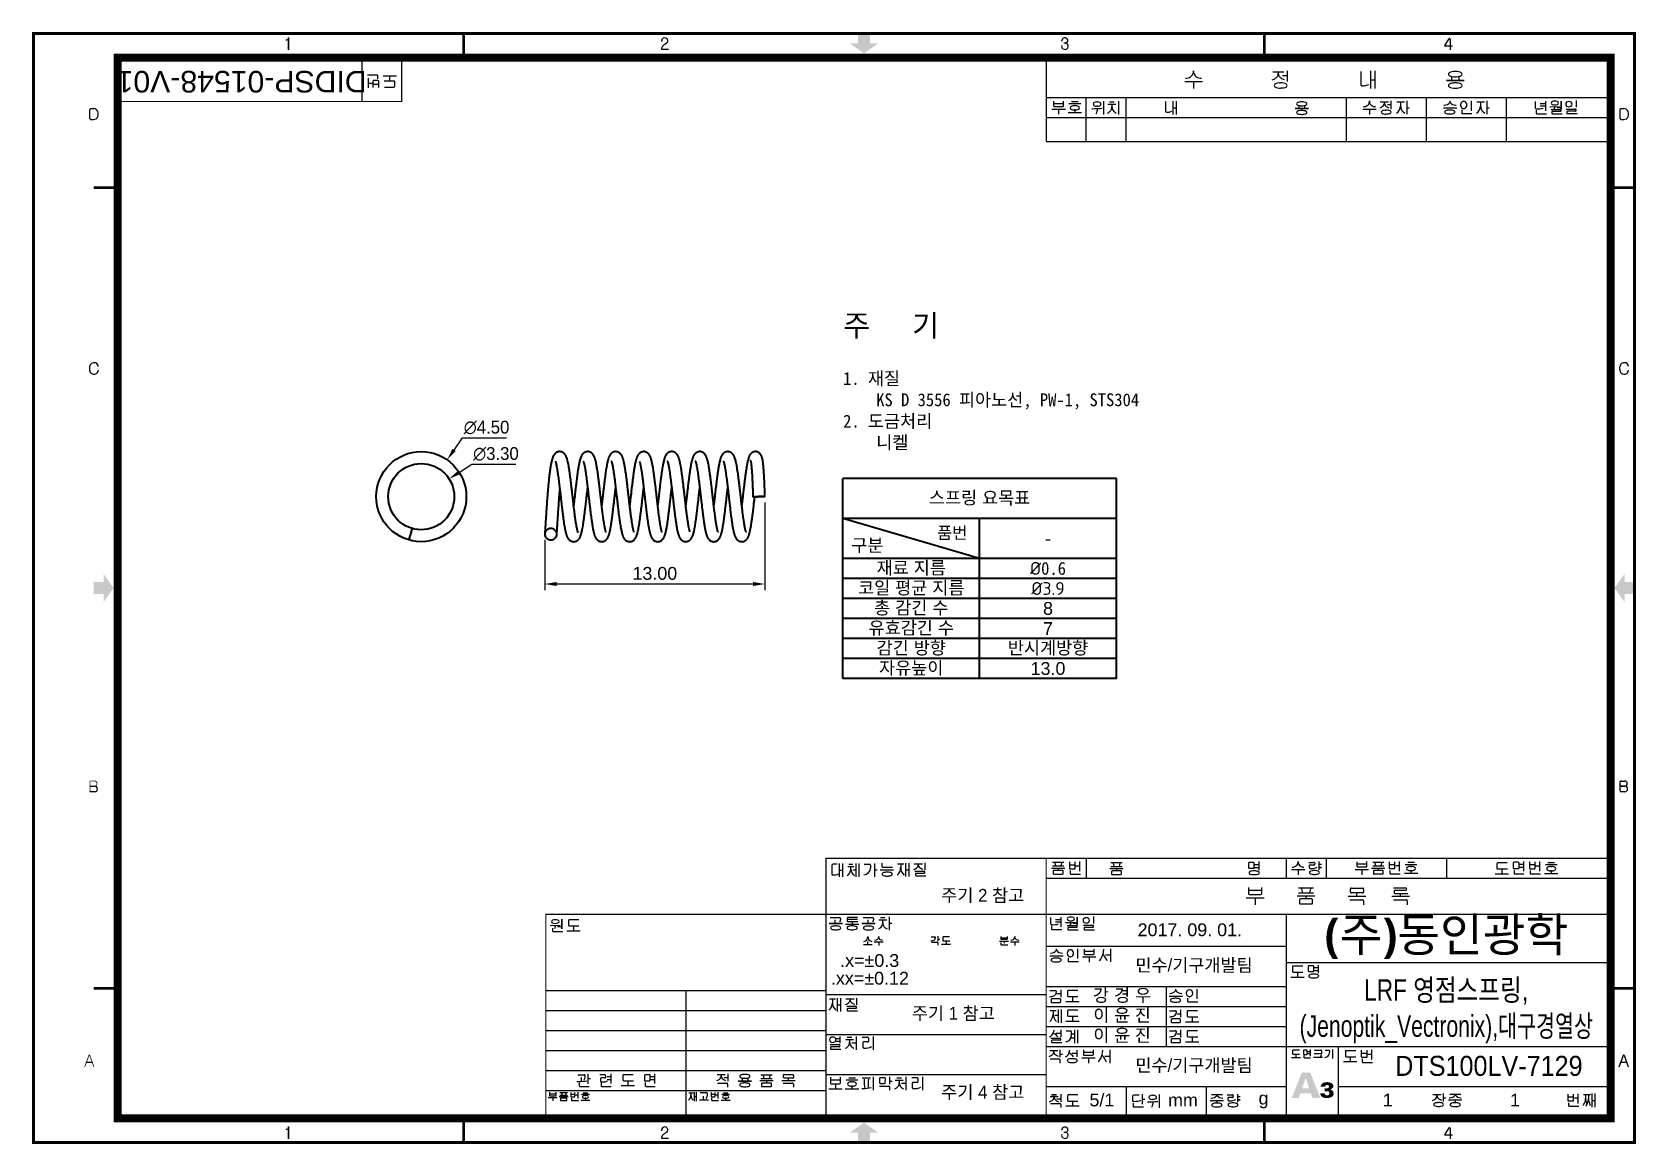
# Model space of a CAD drawing. Header units: millimetres. Extents: x 20 to 420, y 20 to 297.
import ezdxf

# ---------------------------------------------------------------- set-up
doc = ezdxf.new("R2010")
doc.units = ezdxf.units.MM
doc.layers.add('0 @ 1', color=7, linetype='Continuous')
doc.layers.add('DIM', color=2, linetype='Continuous', lineweight=9)
doc.layers.add('OUTLINE', color=3, linetype='Continuous', lineweight=40)
doc.styles.get("Standard").update_dxf_attribs({"font": 'arial.ttf'})
doc.styles.add('굴림', font='', dxfattribs={"height": 3.2})
doc.styles.get('굴림').set_extended_font_data('GulimChe')
doc.dimstyles.new('척도 5배 - (x.xx)', dxfattribs={"dimtxt": 3.2, "dimasz": 3, "dimexe": 1.5, "dimexo": 1.5, "dimgap": 1, "dimtad": 1, "dimtih": 1, "dimtoh": 1, "dimlfac": 0.2, "dimzin": 0, "dimdsep": 46, "dimtxsty": 'Standard', "dimcen": 0, "dimclrd": 2, "dimclre": 2, "dimclrt": 2, "dimaunit": 1, "dimadec": 1, "dimazin": 0, "dimtfac": 0.75, "dimtmove": 0, "dimatfit": 0, "dimfxl": 1, "dimtolj": 1, "dimtzin": 0, "dimarcsym": 0})

msp = doc.modelspace()

# ---------------------------------------------------------------- texts
at = {"layer": 'DIM', "insert": (72, 285), "char_height": 5.4, "width": 60, "attachment_point": 5, "rotation": 180}
msp.add_mtext('DIDSP-01548-V01', dxfattribs=at)
at = {"layer": 'DIM', "insert": (222.271, 226.78), "char_height": 3.2, "width": 200, "attachment_point": 1, "style": '굴림'}
msp.add_mtext('{\\H1.6875x;주   기\\P}\\P1. 재질^J    KS D 3556 피아노선, PW-1, STS304\\P2. 도금처리^J    니켈', dxfattribs=at)
at = {"layer": 'DIM', "attachment_point": 5}
for s, insert, char_height, width in [('{\\C2;스프링 요목표}', (256.383, 180.873), 3.2, 68.33244), ('{\\C2;품번}', (249.542, 172.141), 3, 34.16622), ('{\\C2;구분}', (228.331, 168.987), 3.2, 34.16622), ('{\\C2;-}', (273.466, 170.873), 3.2, 34.16622), ('{\\C2;재료 지름}', (239.3, 163.373), 3.2, 34.16622), ('{\\fISOCPEUR|b0|i0|c0|p34;\\C2;%%C\\fGulimChe|b0|i0|c129|p49;0.6}', (273.466, 163.373), 3.2, 34.16622), ('{\\C2;코일 평균 지름}', (239.3, 158.373), 3.2, 34.16622), ('{\\fISOCPEUR|b0|i0|c0|p34;\\C2;%%C3.9}', (273.466, 158.373), 3.2, 34.16622), ('{\\C2;총 감긴 수}', (239.3, 153.373), 3.2, 34.16622), ('{\\C2;8}', (273.466, 153.373), 3.2, 34.16622), ('{\\C2;유효감긴 수}', (239.3, 148.373), 3.2, 34.16622), ('{\\C2;7}', (273.466, 148.373), 3.2, 34.16622), ('{\\C2;감긴 방향}', (239.3, 143.373), 3.2, 34.16622), ('{\\fGulim|b0|i0|c129|p50;\\C2;반시계방향}', (273.466, 143.373), 3.2, 34.16622), ('{\\C2;자유높이}', (239.3, 138.373), 3.2, 34.16622), ('{\\C2;13.0}', (273.466, 138.373), 3.2, 34.16622), ('{\\fGulim|b0|i0|c129|p50;\\C2;주기 2 참고}', (257.16, 81.571), 3.2, 46.05648), ('{\\C2;2017. 09. 01.}', (308.895, 73.112), 3.2, 48.16062), ('{\\C2;.x=±0.3}', (228.916, 65.438), 3.2, 46.05648), ('{\\fGulim|b0|i0|c129|p50;\\C2;민수/기구개발팀}', (309.948, 64.112), 3.2, 46.05648), ('{\\C2;.xx=±0.12}', (228.981, 61.016), 3.2, 46.05648), ('{\\fGulim|b0|i0|c129|p50;\\W0.8;\\C2;LRF 영점스프링\\fArial|b0|i0|c0|p34;,\\W1; \\W0.7;(Jenoptik_Vectronix),\\fGulim|b0|i0|c129|p50;대구경열상}', (372.976, 52.779), 5.4, 80), ('{\\C2;강 경 우}', (291.97, 56.612), 3.2, 22.01091), ('{\\fGulim|b0|i0|c129|p50;\\C2;주기 1 참고}', (249.823, 52.092), 3.2, 46.05648), ('{\\fGulim|b0|i0|c129|p50;\\C2;이 윤 진}', (291.97, 51.612), 3.2, 22.01091), ('{\\fGulim|b0|i0|c129|p50;\\C2;이 윤 진}', (291.97, 46.612), 3.2, 22.01091), ('{\\fGulim|b0|i0|c129|p50;\\C2;민수/기구개발팀}', (309.948, 39.112), 3.2, 46.05648), ('{\\W0.9;DTS100LV-7129}', (383.617, 39.112), 5, 58.7173), ('{\\fGulim|b0|i0|c129|p50;\\C2;주기 4 참고}', (257.16, 32.405), 3.2, 46.05648), ('{\\C2;5/1}', (286.932, 30.612), 3.2, 12.08812), ('{\\C2;1}', (358.344, 30.612), 3.2, 24.73741), ('{\\C2;1}', (390.135, 30.612), 3.2, 26.25038), ('{\\C2;mm}', (307.18, 30.612), 3.2, 11.59127), ('{\\C2;g}', (327.315, 30.612), 3.2, 11.3207)]:
    msp.add_mtext(s, dxfattribs=dict(at, insert=insert, char_height=char_height, width=width))

# ---------------------------------------------------------------- blocks, each defined once
blk = doc.blocks.new('*D202')
at = {"layer": 'Defpoints', "color": 0, "transparency": 16777216}
for p in [(123.35, 190.51), (110.4, 172.12)]:
    blk.add_point(p, dxfattribs=at)
at = {"layer": 'DIM', "color": 2, "lineweight": -2, "transparency": 16777216}
for p, q in [((125.08, 192.96), (127.2, 195.98)), ((127.2, 195.98), (138.2, 195.98))]:
    blk.add_line(p, q, dxfattribs=at)
at = {"layer": 'DIM', "color": 2, "transparency": 16777216}
blk.add_solid([(124.67, 193.25), (125.49, 192.67), (123.35, 190.51)], dxfattribs=at)
at = {"layer": 'DIM', "color": 2, "transparency": 16777216, "insert": (133.2, 198.58), "char_height": 3.2, "attachment_point": 5}
blk.add_mtext('\\A1;{\\fMS PGothic|b0|i0|c128|p34;∅4.50}', dxfattribs=at)
blk = doc.blocks.new('*D203')
at = {"layer": 'Defpoints', "color": 0, "transparency": 16777216}
for p in [(123.83, 185.75), (109.92, 176.88)]:
    blk.add_point(p, dxfattribs=at)
at = {"layer": 'DIM', "color": 2, "lineweight": -2, "transparency": 16777216}
for p, q in [((126.36, 187.37), (129.54, 189.39)), ((129.54, 189.39), (140.54, 189.39))]:
    blk.add_line(p, q, dxfattribs=at)
at = {"layer": 'DIM', "color": 2, "transparency": 16777216}
blk.add_solid([(126.09, 187.79), (126.63, 186.95), (123.83, 185.75)], dxfattribs=at)
at = {"layer": 'DIM', "color": 2, "transparency": 16777216, "insert": (135.54, 191.99), "char_height": 3.2, "attachment_point": 5}
blk.add_mtext('\\A1;{\\fMS PGothic|b0|i0|c128|p34;∅3.30}', dxfattribs=at)
blk = doc.blocks.new('*D204')
at = {"layer": 'Defpoints', "color": 0, "transparency": 16777216}
for p in [(202.74, 181.36), (147.74, 172.06), (202.74, 159.5)]:
    blk.add_point(p, dxfattribs=at)
at = {"layer": 'DIM', "color": 2, "lineweight": -2, "transparency": 16777216}
for p, q in [((202.74, 179.86), (202.74, 158)), ((147.74, 170.56), (147.74, 158)), ((150.74, 159.5), (199.74, 159.5))]:
    blk.add_line(p, q, dxfattribs=at)
at = {"layer": 'DIM', "color": 2, "transparency": 16777216}
for points in [[(150.74, 160), (150.74, 159), (147.74, 159.5)], [(199.74, 160), (199.74, 159), (202.74, 159.5)]]:
    blk.add_solid(points, dxfattribs=at)
at = {"layer": 'DIM', "color": 2, "transparency": 16777216, "insert": (175.24, 162.13), "char_height": 3.2, "attachment_point": 5}
blk.add_mtext('\\A1;13.00', dxfattribs=at)
blk = doc.blocks.new('A-3_규격도면_동인광학')
for points in [[(209, 277), (206, 277), (206, 274.5), (204, 274.5), (207.5, 272), (211, 274.5), (209, 274.5)], [(15, 137), (17.5, 137), (17.5, 135), (20, 138.5), (17.5, 142), (17.5, 140), (15, 140)], [(400, 137), (400, 140), (397.5, 140), (397.5, 142), (395, 138.5), (397.5, 135), (397.5, 137)], [(324.07, 13.26), (324.15, 13.31), (324.26, 13.36), (324.37, 13.42), (324.45, 13.5), (324.52, 13.58), (324.6, 13.68), (324.66, 13.76), (324.71, 13.87), (324.74, 14), (324.74, 14.11), (324.74, 14.24), (324.71, 14.37), (324.66, 14.48), (324.6, 14.56), (324.52, 14.66), (324.42, 14.74), (324.31, 14.82), (324.21, 14.87), (324.07, 14.93), (323.97, 14.98), (323.84, 15.01), (323.7, 15.03), (323.57, 15.06), (323.44, 15.06), (323.3, 15.09), (323.17, 15.09), (323.04, 15.09), (322.93, 15.06), (322.8, 15.06), (322.69, 15.03), (322.59, 15.01), (322.48, 14.98), (322.38, 14.95), (322.3, 14.93), (322.14, 14.85), (321.98, 14.74), (321.87, 14.61), (321.77, 14.5), (321.69, 14.37), (321.63, 14.24), (321.58, 14.11), (321.58, 13.95), (322.69, 13.95), (322.69, 14.03), (322.75, 14.11), (322.77, 14.19), (322.85, 14.24), (322.91, 14.26), (322.99, 14.32), (323.07, 14.34), (323.17, 14.34), (323.28, 14.34), (323.38, 14.32), (323.46, 14.29), (323.54, 14.26), (323.62, 14.21), (323.68, 14.13), (323.7, 14.08), (323.7, 14), (323.68, 13.89), (323.65, 13.81), (323.6, 13.73), (323.54, 13.68), (323.49, 13.65), (323.41, 13.6), (323.33, 13.58), (323.25, 13.55), (323.15, 13.52), (323.04, 13.52), (322.91, 13.52), (322.77, 13.52), (322.75, 13.52), (322.69, 13.52), (322.67, 13.52), (322.62, 13.52), (322.62, 12.81), (322.88, 12.81), (323.09, 12.81), (323.25, 12.78), (323.41, 12.75), (323.54, 12.73), (323.65, 12.65), (323.7, 12.57), (323.76, 12.43), (323.76, 12.28), (323.76, 12.17), (323.7, 12.09), (323.65, 12.01), (323.57, 11.93), (323.49, 11.85), (323.38, 11.82), (323.25, 11.77), (323.15, 11.77), (323.04, 11.77), (322.93, 11.8), (322.83, 11.85), (322.75, 11.9), (322.67, 11.98), (322.64, 12.09), (322.59, 12.17), (322.59, 12.28), (321.48, 12.28), (321.5, 12.09), (321.58, 11.9), (321.63, 11.75), (321.74, 11.59), (321.87, 11.48), (322.01, 11.37), (322.16, 11.27), (322.32, 11.19), (322.4, 11.19), (322.51, 11.16), (322.62, 11.16), (322.72, 11.14), (322.83, 11.14), (322.96, 11.11), (323.07, 11.11), (323.2, 11.11), (323.38, 11.11), (323.54, 11.14), (323.7, 11.16), (323.86, 11.19), (324.02, 11.24), (324.15, 11.27), (324.26, 11.32), (324.39, 11.4), (324.41, 11.41), (324.68, 11.68), (324.71, 11.75), (324.76, 11.85), (324.79, 11.96), (324.82, 12.09), (324.82, 12.22), (324.79, 12.41), (324.76, 12.59), (324.68, 12.75), (324.58, 12.89), (324.45, 13.02), (324.29, 13.1), (324.1, 13.18), (323.89, 13.2), (323.89, 13.23), (323.97, 13.23)], [(204, 2.5), (206, 2.5), (206, 0), (209, 0), (209, 2.5), (211, 2.5), (207.5, 5)]]:
    blk.add_hatch(color=256).paths.add_polyline_path(points)
h = blk.add_hatch(color=256)
h.paths.add_polyline_path([(319.01, 17.42), (316.86, 17.42), (314.37, 11.09), (316.12, 11.09), (316.54, 12.31), (319.11, 12.31), (319.57, 11.09), (321.53, 11.09)])
h.paths.add_polyline_path([(318.69, 13.55), (316.99, 13.55), (317.84, 16.2), (317.87, 16.2)], flags=16)
for p, q in [((63.07, 275.38), (63.32, 275.38)), ((63.73, 272.93), (63.73, 275.99)), ((63.73, 275.99), (63.73, 272.93)), ((156.9, 273.09), (158.65, 273.09)), ((156.98, 274.96), (156.98, 275.22)), ((157.84, 274.33), (157.74, 274.26)), ((158.18, 274.56), (157.84, 274.33)), ((158.26, 274.63), (158.18, 274.56)), ((256.94, 275.08), (256.94, 275.21)), ((257.85, 274.57), (257.46, 274.57)), ((257.85, 274.57), (257.86, 274.56)), ((352.63, 273.98), (353.73, 275.67)), ((354.52, 273.82), (352.71, 273.82)), ((353.91, 275.62), (353.91, 272.94)), ((82, 270), (82, 260)), ((253, 270), (253, 250)), ((85.87, 266.55), (83.48, 266.55)), ((83.73, 263.42), (83.73, 265.84)), ((84.63, 264.48), (83.73, 264.48)), ((84.81, 265.01), (84.81, 263.52)), ((86.07, 265.22), (84.99, 265.22)), ((86.06, 265.64), (86.06, 266.4)), ((86.28, 263.52), (86.28, 265.05)), ((90.69, 266.36), (87.36, 266.36)), ((90.02, 265.12), (87.64, 265.12)), ((89.03, 265.33), (89.03, 266.36)), ((90.27, 263.83), (90.27, 264.89)), ((287.62, 264.98), (292.09, 264.98)), ((289.81, 267.48), (289.81, 267.71)), ((289.81, 267.71), (289.81, 267.48)), ((289.84, 264.98), (289.84, 263.26)), ((309.64, 267.46), (312.35, 267.46)), ((310.99, 267.46), (310.99, 267.03)), ((313.18, 266.46), (312.08, 266.46)), ((313.19, 267.7), (313.19, 264.98)), ((331.6, 267.53), (331.6, 264.26)), ((334.07, 267.7), (334.07, 263.25)), ((334.07, 265.46), (335.14, 265.46)), ((335.14, 267.7), (335.14, 263.25)), ((352.99, 265.27), (357.44, 265.27)), ((357.44, 265.27), (352.99, 265.27)), ((354.26, 266.14), (354.26, 265.27)), ((356.14, 266.16), (356.14, 265.27)), ((86.28, 264.22), (84.81, 264.22)), ((87.68, 263.62), (90.05, 263.62)), ((253, 261), (393, 261)), ((263, 250), (263, 261)), ((273, 250), (273, 261)), ((328, 250), (328, 261)), ((348, 250), (348, 261)), ((368, 250), (368, 261)), ((14.11, 255.76), (14.11, 258)), ((14.35, 258.23), (15.04, 258.23)), ((254.44, 258.08), (257.8, 258.08)), ((254.88, 260.06), (254.88, 258.94)), ((254.88, 259.55), (257.36, 259.55)), ((255.1, 258.75), (257.16, 258.75)), ((256.12, 258.08), (256.12, 256.81)), ((257.36, 258.99), (257.36, 260.07)), ((258.5, 257.24), (261.84, 257.24)), ((258.71, 259.48), (261.63, 259.48)), ((259.34, 260), (260.99, 260)), ((260.02, 258.98), (260.16, 258.98)), ((260.16, 257.89), (260.02, 257.89)), ((260.16, 258.98), (260.29, 258.98)), ((260.29, 257.89), (260.16, 257.89)), ((260.16, 257.89), (260.16, 257.24)), ((264.44, 258.22), (264.55, 258.22)), ((265.62, 259.91), (265.73, 259.91)), ((265.73, 258.81), (265.62, 258.81)), ((265.73, 258.25), (265.72, 257.65)), ((265.73, 259.91), (265.83, 259.91)), ((265.83, 258.81), (265.73, 258.81)), ((267.31, 260.11), (267.31, 256.79)), ((268.44, 259.33), (270.4, 259.33)), ((268.83, 259.91), (270.01, 259.91)), ((269.42, 259.33), (269.42, 258.74)), ((271.09, 260.1), (271.09, 256.79)), ((282.83, 260.01), (282.83, 257.56)), ((284.69, 260.12), (284.69, 256.79)), ((284.69, 258.44), (285.5, 258.44)), ((285.5, 260.12), (285.5, 256.79)), ((315.2, 258.25), (318.54, 258.25)), ((318.54, 258.25), (315.2, 258.25)), ((316.16, 258.9), (316.16, 258.25)), ((317.56, 258.91), (317.56, 258.25)), ((332.14, 258.09), (335.49, 258.09)), ((333.77, 259.97), (333.77, 260.14)), ((333.77, 260.14), (333.77, 259.97)), ((333.8, 258.09), (333.8, 256.8)), ((336.49, 259.95), (338.52, 259.95)), ((337.5, 259.95), (337.5, 259.62)), ((339.12, 259.21), (338.29, 259.21)), ((339.12, 260.14), (339.12, 258.09)), ((340.59, 259.9), (342.57, 259.9)), ((341.54, 259.9), (341.54, 258.97)), ((343.1, 260.14), (343.1, 256.81)), ((343.1, 258.46), (343.73, 258.46)), ((352.24, 258.41), (355.57, 258.41)), ((352.39, 259.1), (352.5, 259.1)), ((353.9, 259.82), (353.9, 260.16)), ((355.3, 259.1), (355.41, 259.1)), ((356.53, 259.13), (356.53, 259.16)), ((356.53, 259.12), (356.53, 259.13)), ((356.82, 257.9), (356.82, 257.15)), ((357.01, 256.99), (359.39, 256.99)), ((358.14, 259.16), (358.14, 259.13)), ((358.14, 259.13), (358.14, 259.12)), ((359.18, 260.15), (359.18, 257.72)), ((360.57, 259.9), (362.55, 259.9)), ((361.52, 259.9), (361.52, 258.97)), ((363.08, 260.14), (363.08, 256.81)), ((363.08, 258.46), (363.71, 258.46)), ((375.21, 259.99), (375.21, 258.46)), ((375.42, 258.22), (375.59, 258.2)), ((375.42, 257.88), (375.42, 257.12)), ((375.61, 256.97), (377.99, 256.97)), ((376.44, 259.53), (377.74, 259.53)), ((376.45, 258.9), (377.74, 258.9)), ((377.74, 260.12), (377.74, 257.69)), ((378.8, 258.71), (381.28, 258.78)), ((379.21, 257.99), (381.51, 257.99)), ((379.34, 257.34), (379.34, 257.07)), ((381.5, 257.52), (379.49, 257.51)), ((379.55, 256.92), (381.9, 256.92)), ((380.05, 258.74), (380.07, 258.5)), ((381.68, 258.46), (380.66, 258.46)), ((381.68, 260.11), (381.68, 258.08)), ((381.68, 258.08), (381.68, 260.11)), ((382.95, 258.13), (385.24, 258.13)), ((383.07, 257.4), (383.07, 257.13)), ((385.23, 257.58), (383.22, 257.56)), ((383.28, 256.98), (385.63, 256.98)), ((385.41, 260.28), (385.41, 258.56)), ((396.42, 255.76), (396.42, 258)), ((396.65, 258.23), (397.34, 258.23)), ((253, 256), (393, 256)), ((253, 250), (393, 250)), ((16.18, 193.86), (16.14, 194.04)), ((398.48, 193.86), (398.45, 194.04)), ((14.1, 89.02), (15.24, 89.02)), ((15.24, 89.02), (15.26, 89.02)), ((396.4, 87.81), (396.4, 90.08)), ((397.54, 89.02), (396.4, 89.02)), ((396.4, 89.02), (397.54, 89.02)), ((396.64, 90.29), (397.54, 90.29)), ((397.54, 89.02), (397.56, 89.02)), ((15.31, 87.56), (14.35, 87.56)), ((397.61, 87.56), (396.65, 87.56)), ((199.46, 69.16), (199.46, 67.06)), ((200.76, 69.49), (199.71, 69.49)), ((201.31, 69.71), (201.31, 66.37)), ((202.12, 69.71), (202.12, 66.37)), ((203.44, 68.98), (204.96, 68.98)), ((203.67, 69.54), (204.73, 69.54)), ((204.2, 68.3), (204.2, 68.98)), ((205.49, 69.71), (205.49, 66.37)), ((206.2, 69.71), (206.2, 66.37)), ((207.52, 69.52), (208.87, 69.52)), ((209.13, 69.27), (209.13, 68.63)), ((210.13, 69.71), (210.13, 66.37)), ((211.99, 69.75), (211.99, 69.01)), ((212.25, 68.77), (214.61, 68.77)), ((215.9, 69.58), (217.44, 69.58)), ((216.66, 69.58), (216.66, 68.65)), ((217.85, 69.8), (217.85, 66.46)), ((218.66, 69.8), (218.66, 66.46)), ((220.05, 69.62), (222.07, 69.62)), ((221.06, 69.62), (221.06, 69.31)), ((221.06, 69.62), (221.06, 69.31)), ((222.7, 69.82), (222.7, 68.1)), ((254.35, 68.55), (257.7, 68.55)), ((254.63, 70.03), (257.41, 70.03)), ((254.63, 69.08), (257.41, 69.08)), ((255.18, 69.87), (255.36, 69.08)), ((256.02, 68.55), (256.02, 67.96)), ((256.86, 69.86), (256.68, 69.08)), ((258.81, 70.08), (258.81, 68.55)), ((258.81, 69.38), (260.27, 69.38)), ((259.01, 68.38), (260.1, 68.38)), ((260.27, 68.59), (260.27, 70.08)), ((260.46, 69.12), (261.35, 69.12)), ((261.35, 70.18), (261.35, 67.76)), ((263, 71), (263, 66)), ((268.89, 68.45), (272.24, 68.45)), ((269.17, 69.92), (271.96, 69.92)), ((269.17, 68.98), (271.96, 68.98)), ((269.73, 69.77), (269.9, 68.98)), ((270.56, 68.45), (270.56, 67.86)), ((271.4, 69.75), (271.22, 68.98)), ((303.55, 69.75), (303.55, 68.69)), ((303.75, 68.5), (304.79, 68.5)), ((304.81, 69.94), (303.76, 69.94)), ((305, 68.69), (305, 69.72)), ((305.17, 69.44), (306.1, 69.44)), ((305.18, 68.71), (306.1, 68.71)), ((306.1, 70.16), (306.1, 68.04)), ((313, 71), (313, 66)), ((314.31, 68.15), (317.66, 68.15)), ((315.95, 70.2), (315.95, 70.02)), ((315.95, 70.02), (315.95, 70.2)), ((315.98, 68.15), (315.98, 66.86)), ((318.6, 69.97), (319.82, 69.97)), ((318.74, 69.12), (318.74, 68.69)), ((318.92, 68.45), (319.25, 68.44)), ((319.86, 69.29), (318.97, 69.29)), ((320.09, 69.78), (320.09, 69.51)), ((321.12, 70.15), (321.12, 68.1)), ((321.79, 69.45), (321.12, 69.45)), ((321.12, 68.68), (321.79, 68.68)), ((321.79, 68.68), (321.12, 68.68)), ((323, 71), (323, 66)), ((330.21, 68.16), (333.57, 68.16)), ((330.65, 70.14), (330.65, 69.02)), ((330.65, 69.63), (333.13, 69.63)), ((330.87, 68.82), (332.93, 68.82)), ((331.89, 68.16), (331.89, 66.88)), ((333.13, 69.07), (333.13, 70.15)), ((334.31, 68.56), (337.66, 68.56)), ((334.59, 70.04), (337.37, 70.04)), ((334.59, 69.1), (337.37, 69.1)), ((335.14, 69.89), (335.32, 69.1)), ((335.98, 68.56), (335.98, 67.97)), ((336.81, 69.87), (336.64, 69.1)), ((338.68, 70.1), (338.68, 68.57)), ((338.68, 69.41), (340.15, 69.41)), ((338.89, 68.4), (339.97, 68.4)), ((340.15, 68.61), (340.15, 70.1)), ((340.34, 69.15), (341.23, 69.15)), ((341.23, 70.2), (341.23, 67.78)), ((342.71, 69.48), (345.62, 69.48)), ((343.33, 70), (344.99, 70)), ((344.02, 68.98), (344.15, 68.98)), ((344.15, 68.98), (344.29, 68.98)), ((353, 71), (353, 66)), ((365.62, 69.61), (365.62, 68.55)), ((368.21, 69.82), (365.84, 69.82)), ((365.86, 68.32), (368.25, 68.32)), ((369.71, 69.81), (369.71, 68.62)), ((369.91, 68.42), (370.95, 68.42)), ((370.97, 69.99), (369.92, 69.99)), ((371.16, 68.62), (371.16, 69.77)), ((371.33, 69.5), (372.26, 69.5)), ((371.34, 68.77), (372.26, 68.77)), ((372.26, 70.21), (372.26, 67.78)), ((373.72, 70.09), (373.72, 68.57)), ((373.72, 69.4), (375.19, 69.4)), ((373.92, 68.39), (375.01, 68.39)), ((375.19, 68.61), (375.19, 70.1)), ((375.37, 69.14), (376.27, 69.14)), ((376.27, 70.19), (376.27, 67.78)), ((377.75, 69.43), (380.66, 69.43)), ((378.37, 69.96), (380.03, 69.96)), ((379.05, 68.94), (379.19, 68.94)), ((379.19, 68.94), (379.33, 68.94)), ((201.31, 68.03), (202.12, 68.03)), ((205.49, 67.99), (204.77, 67.99)), ((210.13, 68.07), (210.78, 68.07)), ((211.56, 68.09), (214.89, 68.09)), ((217.85, 68.12), (218.66, 68.12)), ((220.23, 67.78), (222.52, 67.78)), ((220.35, 67.05), (220.35, 66.78)), ((222.51, 67.23), (220.5, 67.21)), ((220.56, 66.63), (222.91, 66.63)), ((253, 66), (393, 66)), ((254.79, 67.81), (254.79, 67.2)), ((257.08, 67.96), (254.97, 67.96)), ((255.02, 67.05), (257.08, 67.05)), ((257.25, 67.26), (257.25, 67.81)), ((259.02, 67.96), (259.02, 67.2)), ((259.22, 67.05), (261.6, 67.05)), ((269.33, 67.71), (269.33, 67.1)), ((271.62, 67.86), (269.52, 67.86)), ((269.57, 66.95), (271.62, 66.95)), ((271.8, 67.15), (271.8, 67.71)), ((334.75, 67.82), (334.75, 67.21)), ((337.04, 67.97), (334.93, 67.97)), ((334.98, 67.07), (337.04, 67.07)), ((337.21, 67.27), (337.21, 67.82)), ((338.9, 67.98), (338.9, 67.22)), ((339.1, 67.07), (341.48, 67.07)), ((342.5, 67.24), (345.83, 67.24)), ((344.15, 67.89), (344.02, 67.89)), ((344.29, 67.89), (344.15, 67.89)), ((344.15, 67.89), (344.15, 67.24)), ((365.2, 67.08), (368.53, 67.08)), ((366.86, 68.12), (366.86, 67.08)), ((369.93, 68.01), (369.93, 67.28)), ((370.18, 67.07), (372.36, 67.07)), ((373.94, 67.97), (373.94, 67.22)), ((374.13, 67.07), (376.52, 67.07)), ((377.53, 67.19), (380.87, 67.19)), ((379.19, 67.85), (379.05, 67.85)), ((379.33, 67.85), (379.19, 67.85)), ((379.19, 67.85), (379.19, 67.19)), ((302.97, 61.08), (307.44, 61.08)), ((303.56, 63.72), (303.56, 62.23)), ((303.56, 63.04), (306.86, 63.04)), ((303.84, 61.96), (306.6, 61.96)), ((305.2, 61.08), (305.2, 59.38)), ((306.86, 62.29), (306.86, 63.73)), ((315.7, 61.63), (320.16, 61.63)), ((316.07, 63.6), (319.78, 63.6)), ((316.07, 62.34), (319.78, 62.34)), ((316.28, 60.64), (316.28, 59.83)), ((319.33, 60.84), (316.52, 60.84)), ((316.8, 63.39), (317.04, 62.34)), ((317.92, 61.63), (317.92, 60.84)), ((319.04, 63.37), (318.8, 62.34)), ((319.57, 59.9), (319.57, 60.64)), ((328.43, 61.54), (332.9, 61.54)), ((328.91, 60.65), (332.01, 60.65)), ((329.02, 62.53), (329.02, 63.34)), ((332.07, 62.33), (329.26, 62.33)), ((329.33, 63.54), (332.07, 63.54)), ((330.66, 61.54), (330.66, 62.33)), ((332.29, 60.35), (332.29, 59.33)), ((332.31, 63.27), (332.31, 62.53)), ((339.33, 61.52), (343.79, 61.52)), ((339.77, 63.62), (342.83, 63.62)), ((339.8, 60.64), (342.91, 60.64)), ((339.93, 62.72), (339.93, 62.36)), ((342.81, 62.96), (340.13, 62.94)), ((340.22, 62.16), (343.35, 62.16)), ((341.55, 61.52), (341.55, 62.31)), ((343.18, 60.34), (343.18, 59.38)), ((199.04, 56.19), (201.37, 56.19)), ((205.91, 56.23), (203.54, 56.23)), ((207.29, 56.19), (209.62, 56.19)), ((211.65, 56.18), (212.7, 56.18)), ((213.76, 56.39), (213.76, 53.05)), ((254.12, 56.2), (254.12, 54.67)), ((256.66, 56.32), (256.66, 53.9)), ((260.75, 54.29), (260.75, 56.32)), ((260.75, 56.32), (260.75, 54.29)), ((264.84, 56.44), (264.84, 54.71)), ((316.59, 59.63), (319.33, 59.63)), ((129.11, 54.2), (131.59, 54.27)), ((129.66, 53.56), (129.66, 52.9)), ((129.87, 52.68), (132.24, 52.68)), ((130.36, 54.23), (130.37, 53.91)), ((131.98, 53.87), (130.96, 53.87)), ((131.98, 53.34), (131.98, 55.81)), ((131.98, 55.81), (131.98, 53.34)), ((133.22, 52.86), (136.55, 52.86)), ((133.64, 55.39), (133.64, 54.33)), ((136.23, 55.6), (133.86, 55.6)), ((133.89, 54.1), (136.27, 54.1)), ((134.88, 53.9), (134.88, 52.86)), ((202.1, 54.7), (198.76, 54.7)), ((198.76, 54.7), (202.1, 54.7)), ((200.24, 55.63), (200.24, 54.7)), ((201.65, 55.96), (201.65, 55.6)), ((202.86, 54.53), (206.19, 54.53)), ((203.29, 56.01), (203.29, 55.39)), ((205.86, 55.72), (203.29, 55.72)), ((203.53, 55.2), (205.92, 55.2)), ((204.52, 55.2), (204.52, 54.53)), ((210.28, 54.71), (206.94, 54.71)), ((206.94, 54.71), (210.28, 54.71)), ((208.42, 55.63), (208.42, 54.71)), ((209.9, 55.96), (209.9, 55.6)), ((211.23, 55.62), (213.19, 55.62)), ((212.18, 54.94), (212.18, 55.62)), ((213.76, 54.75), (214.42, 54.75)), ((254.33, 54.43), (254.5, 54.41)), ((254.33, 54.09), (254.33, 53.33)), ((254.53, 53.18), (256.91, 53.18)), ((255.36, 55.74), (256.66, 55.74)), ((255.36, 55.11), (256.66, 55.11)), ((257.87, 54.92), (260.36, 54.99)), ((258.29, 54.2), (260.59, 54.2)), ((258.41, 53.55), (258.41, 53.28)), ((260.57, 53.73), (258.56, 53.72)), ((258.63, 53.13), (260.97, 53.13)), ((259.13, 54.95), (259.14, 54.71)), ((260.75, 54.67), (259.74, 54.67)), ((262.37, 54.28), (264.67, 54.28)), ((262.5, 53.55), (262.5, 53.28)), ((264.66, 53.73), (262.65, 53.72)), ((262.71, 53.13), (265.06, 53.13)), ((207.34, 49.49), (209.56, 49.49)), ((208.44, 49.49), (208.44, 50.19)), ((210.07, 50.1), (212.31, 50.1)), ((211.16, 51.47), (211.16, 51.35)), ((211.16, 51.35), (211.16, 51.47)), ((211.18, 50.1), (211.18, 49.24)), ((224.24, 51.39), (225.17, 51.39)), ((224.35, 50), (225.83, 50)), ((225.3, 51.25), (225.3, 51.02)), ((225.97, 51.51), (225.97, 50.3)), ((225.97, 50.8), (226.41, 50.8)), ((225.98, 49.89), (225.98, 49.29)), ((226.89, 49.54), (229.11, 49.54)), ((227.17, 51.22), (227.17, 50.52)), ((228.89, 51.37), (227.31, 51.37)), ((227.33, 50.37), (228.92, 50.37)), ((227.99, 50.23), (227.99, 49.54)), ((241.38, 50.33), (243.6, 50.33)), ((241.67, 51.46), (241.67, 50.89)), ((241.67, 51.15), (243.32, 51.15)), ((241.67, 49.96), (241.67, 49.52)), ((241.83, 50.76), (243.16, 50.76)), ((241.84, 49.39), (243.42, 49.39)), ((242.49, 50.33), (242.49, 49.76)), ((243.32, 50.94), (243.32, 51.46)), ((244.07, 50.1), (246.3, 50.1)), ((245.16, 51.47), (245.16, 51.35)), ((245.16, 51.35), (245.16, 51.47)), ((245.18, 50.1), (245.18, 49.24)), ((253, 49), (313, 49)), ((255.57, 48.03), (255.57, 48.37)), ((260.84, 48.36), (260.84, 45.93)), ((262.5, 48.27), (262.5, 47.15)), ((264.98, 47.19), (264.98, 48.28)), ((267.34, 48.27), (267.34, 47.96)), ((269.05, 48.4), (269.05, 45.09)), ((253.91, 46.62), (257.24, 46.62)), ((254.06, 47.31), (254.17, 47.31)), ((256.97, 47.31), (257.07, 47.31)), ((258.26, 47.28), (258.26, 47.3)), ((258.26, 47.26), (258.26, 47.28)), ((258.48, 46.11), (258.48, 45.36)), ((258.68, 45.2), (261.06, 45.2)), ((259.87, 47.3), (259.87, 47.28)), ((259.87, 47.28), (259.87, 47.26)), ((262.06, 46.34), (265.42, 46.34)), ((262.5, 47.76), (264.98, 47.76)), ((262.71, 46.95), (264.78, 46.95)), ((263.74, 46.34), (263.74, 45.06)), ((267.19, 47), (267.31, 46.86)), ((267.83, 46.84), (269.05, 46.84)), ((313, 45), (393, 45)), ((319.73, 44.16), (318.67, 44.16)), ((319.73, 44.16), (318.67, 44.16)), ((320.96, 44.29), (320.96, 42.26)), ((314.1, 41.33), (317.43, 41.33)), ((314.52, 43.86), (314.52, 42.8)), ((317.11, 44.08), (314.74, 44.08)), ((317.11, 44.08), (314.74, 44.08)), ((314.76, 42.57), (317.15, 42.57)), ((315.76, 42.37), (315.76, 41.33)), ((318.46, 43.97), (318.46, 42.9)), ((318.67, 42.7), (319.71, 42.7)), ((319.92, 42.9), (319.92, 43.94)), ((320.04, 43.7), (320.96, 43.7)), ((320.04, 42.97), (320.96, 42.97)), ((128, 38), (198, 38)), ((163, 38), (163, 7)), ((198, 37), (253, 37)), ((200.79, 36.06), (200.79, 32.73)), ((201.6, 36.06), (201.6, 32.73)), ((205.65, 36.09), (205.65, 34.36)), ((253, 39), (313, 39)), ((253.93, 37.96), (255.31, 37.96)), ((255.53, 37.81), (255.53, 37.45)), ((256.64, 37.13), (255.71, 37.13)), ((256.64, 38.15), (256.64, 36.31)), ((258.31, 37.74), (258.31, 36.68)), ((260.9, 37.95), (258.53, 37.95)), ((258.55, 36.45), (260.94, 36.45)), ((259.55, 36.25), (259.55, 35.21)), ((283, 39), (283, 24)), ((283.73, 36.56), (287.06, 36.56)), ((283.88, 37.26), (283.98, 37.26)), ((285.39, 37.97), (285.39, 38.31)), ((286.79, 37.26), (286.89, 37.26)), ((288.02, 37.29), (288.02, 37.31)), ((288.02, 37.28), (288.02, 37.29)), ((289.63, 37.31), (289.63, 37.29)), ((289.63, 37.29), (289.63, 37.28)), ((290.66, 38.3), (290.66, 35.88)), ((128, 33), (198, 33)), ((198.84, 35.85), (200.38, 35.85)), ((199.6, 35.85), (199.6, 34.91)), ((200.79, 34.38), (201.6, 34.38)), ((202.99, 35.89), (205.01, 35.89)), ((203.17, 34.04), (205.47, 34.04)), ((203.29, 33.31), (203.29, 33.04)), ((205.45, 33.49), (203.44, 33.48)), ((203.51, 32.9), (205.85, 32.9)), ((204, 35.89), (204, 35.58)), ((204, 35.89), (204, 35.58)), ((253, 34), (313, 34)), ((254, 32.99), (255.53, 32.99)), ((254.28, 35.76), (254.28, 35.15)), ((256.45, 35.91), (254.46, 35.91)), ((254.51, 35), (256.45, 35)), ((254.76, 32.99), (254.76, 32.05)), ((256.01, 33.2), (256.01, 29.9)), ((256.63, 35.21), (256.63, 35.76)), ((256.76, 33.2), (256.76, 29.9)), ((257.89, 35.21), (261.22, 35.21)), ((258.31, 32.82), (258.31, 31.77)), ((260.9, 33.04), (258.53, 33.04)), ((283.86, 32.92), (285.23, 32.92)), ((285.45, 32.77), (285.45, 32.41)), ((286.57, 32.09), (285.64, 32.09)), ((286.57, 33.11), (286.57, 31.27)), ((288.24, 32.7), (288.24, 31.64)), ((288.3, 36.06), (288.3, 35.3)), ((290.83, 32.91), (288.46, 32.91)), ((288.5, 35.15), (290.88, 35.15)), ((253, 29), (313, 29)), ((254.9, 28.07), (254.9, 27.96)), ((256.01, 31.76), (255.21, 31.76)), ((256.67, 28.16), (256.67, 26.43)), ((257.89, 30.3), (261.22, 30.3)), ((258.55, 31.54), (260.94, 31.54)), ((259.55, 31.33), (259.55, 30.3)), ((260.12, 28.13), (260.12, 24.81)), ((260.85, 28.14), (260.85, 24.8)), ((284.21, 30.72), (284.21, 30.11)), ((286.38, 30.87), (284.39, 30.87)), ((284.44, 29.96), (286.38, 29.96)), ((286.56, 30.17), (286.56, 30.72)), ((286.57, 28.11), (286.57, 26.27)), ((287.82, 30.17), (291.15, 30.17)), ((288.48, 31.41), (290.87, 31.41)), ((289.48, 31.2), (289.48, 30.17)), ((128, 28), (198, 28)), ((198, 27), (253, 27)), ((199.01, 24.45), (201.31, 24.45)), ((200.56, 25.95), (201.47, 25.95)), ((200.56, 25.29), (201.47, 25.29)), ((201.47, 26.51), (201.47, 24.78)), ((202.92, 25.73), (204.88, 25.73)), ((203.3, 26.31), (204.49, 26.31)), ((203.9, 25.73), (203.9, 25.14)), ((204.46, 24.93), (205.57, 24.93)), ((205.57, 26.49), (205.57, 23.18)), ((207.07, 26.3), (208.41, 26.3)), ((207.21, 24.89), (207.21, 23.84)), ((208.41, 25.11), (207.39, 25.11)), ((208.62, 26.1), (208.62, 25.31)), ((209.75, 26.51), (209.75, 23.17)), ((254.21, 26.1), (256.5, 26.1)), ((254.33, 25.37), (254.33, 25.1)), ((256.49, 25.55), (254.48, 25.53)), ((254.54, 24.95), (256.89, 24.95)), ((254.77, 27.35), (254.96, 27.24)), ((255.44, 27.34), (256.67, 27.34)), ((258.02, 27.91), (259.06, 27.91)), ((259.17, 26.15), (260.12, 26.15)), ((259.32, 27.14), (260.12, 27.14)), ((283.86, 27.92), (285.23, 27.92)), ((284.21, 25.72), (284.21, 25.11)), ((286.38, 25.87), (284.39, 25.87)), ((284.44, 24.96), (286.38, 24.96)), ((285.45, 27.77), (285.45, 27.41)), ((286.57, 27.09), (285.64, 27.09)), ((286.56, 25.17), (286.56, 25.72)), ((287.82, 25.17), (291.15, 25.17)), ((288.24, 27.7), (288.24, 26.64)), ((290.83, 27.91), (288.46, 27.91)), ((288.48, 26.41), (290.87, 26.41)), ((289.48, 26.2), (289.48, 25.17)), ((13.21, 20.04), (14.68, 20.04)), ((128, 23), (198, 23)), ((199.13, 23.72), (199.13, 23.45)), ((201.29, 23.9), (199.28, 23.88)), ((199.35, 23.3), (201.7, 23.3)), ((207.32, 23.64), (207.4, 23.61)), ((207.4, 23.61), (207.54, 23.59)), ((253, 24), (393, 24)), ((253.9, 23.02), (255.93, 23.02)), ((253.97, 20.89), (256.19, 20.89)), ((254.91, 23.02), (254.91, 22.7)), ((256.4, 23.16), (256.4, 21.34)), ((256.4, 22.1), (257.07, 22.1)), ((256.42, 20.72), (256.42, 19.82)), ((258.73, 22.33), (258.92, 22.22)), ((258.86, 23.05), (258.86, 22.95)), ((259.42, 22.28), (260.64, 22.28)), ((260.64, 23.1), (260.64, 21.38)), ((261.89, 21.13), (265.24, 21.13)), ((262.33, 23.11), (262.33, 21.99)), ((262.33, 22.6), (264.81, 22.6)), ((262.54, 21.79), (264.61, 21.79)), ((263.56, 21.13), (263.56, 19.85)), ((264.81, 22.03), (264.81, 23.11)), ((266.97, 21.79), (267.09, 21.65)), ((267.12, 23.06), (267.12, 22.76)), ((267.68, 21.58), (268.9, 21.58)), ((268.9, 23.15), (268.9, 19.83)), ((314.3, 21.24), (316.52, 21.24)), ((314.58, 22.93), (314.58, 22.22)), ((316.3, 23.07), (314.72, 23.07)), ((314.74, 22.07), (316.33, 22.07)), ((315.4, 21.93), (315.4, 21.24)), ((317.26, 22.94), (317.26, 22.15)), ((318.11, 23.07), (317.4, 23.07)), ((317.4, 22.02), (318.09, 22.02)), ((317.41, 21.74), (317.41, 21.26)), ((317.58, 21.12), (319.03, 21.12)), ((318.23, 22.15), (318.23, 22.92)), ((318.34, 22.74), (318.96, 22.74)), ((318.35, 22.25), (318.96, 22.25)), ((318.96, 23.21), (318.96, 21.59)), ((322.06, 21.23), (319.83, 21.23)), ((319.98, 22.21), (320.05, 22.21)), ((320.06, 23.07), (321.61, 23.07)), ((321.77, 22.94), (321.77, 22.21)), ((322.7, 23.06), (323.59, 23.06)), ((323.77, 22.9), (323.77, 22.47)), ((324.51, 23.2), (324.51, 20.98)), ((326, 24), (326, 7)), ((327.33, 20.2), (330.66, 20.2)), ((327.75, 22.73), (327.75, 21.67)), ((330.34, 22.94), (327.96, 22.94)), ((327.99, 21.44), (330.37, 21.44)), ((328.98, 21.23), (328.98, 20.2)), ((331.74, 23.04), (331.74, 21.51)), ((331.74, 22.34), (333.2, 22.34)), ((331.94, 21.33), (333.03, 21.33)), ((331.95, 20.92), (331.95, 20.16)), ((333.2, 21.55), (333.2, 23.04)), ((333.39, 22.08), (334.28, 22.08)), ((334.28, 23.14), (334.28, 20.72)), ((396.14, 18.9), (397.22, 21.81)), ((396.56, 20.04), (398.03, 20.04)), ((397.39, 21.8), (398.44, 18.92)), ((128, 18), (198, 18)), ((135.98, 16.93), (137.61, 16.93)), ((136.81, 16.25), (136.81, 15.24)), ((138.54, 17.16), (138.54, 14.69)), ((141.51, 16.95), (142.68, 16.95)), ((142.72, 16.12), (141.88, 16.12)), ((142.95, 16.76), (142.95, 16.34)), ((143.29, 16.45), (144.21, 16.45)), ((144.21, 17.16), (144.21, 14.72)), ((147.25, 16.73), (147.25, 15.67)), ((149.84, 16.94), (147.47, 16.94)), ((152.64, 16.75), (152.64, 15.56)), ((153.9, 16.94), (152.85, 16.94)), ((154.09, 15.56), (154.09, 16.72)), ((154.26, 16.45), (155.19, 16.45)), ((155.19, 17.16), (155.19, 14.72)), ((170.79, 16.97), (172.81, 16.97)), ((171.8, 16.97), (171.8, 16.65)), ((172.54, 16.26), (173.45, 16.26)), ((173.45, 17.17), (173.45, 15.35)), ((181.75, 16.92), (184.53, 16.92)), ((182.3, 16.77), (182.47, 15.98)), ((183.97, 16.75), (183.79, 15.98)), ((187.39, 16.22), (187.39, 16.83)), ((189.68, 16.07), (187.58, 16.07)), ((187.63, 16.98), (189.68, 16.98)), ((188.63, 15.48), (188.63, 16.07)), ((189.86, 16.77), (189.86, 16.22)), ((198, 17), (253, 17)), ((199.15, 16.32), (199.15, 14.84)), ((201.64, 14.87), (201.64, 16.34)), ((203.67, 16.17), (205.33, 16.17)), ((207.06, 16.15), (209.09, 16.15)), ((209.78, 16.38), (209.78, 13.06)), ((212.67, 16.18), (211.61, 16.18)), ((213.83, 16.37), (213.83, 14.55)), ((215.7, 16.18), (216.88, 16.18)), ((217.96, 16.37), (217.96, 13.06)), ((219.41, 16.2), (220.75, 16.2)), ((222.09, 16.41), (222.09, 13.07)), ((332.15, 20.01), (334.53, 20.01)), ((128, 13), (198, 13)), ((128.91, 12.54), (128.91, 11.79)), ((128.91, 12.2), (130.56, 12.2)), ((130.56, 11.82), (130.56, 12.54)), ((131.53, 12.47), (133.39, 12.47)), ((131.9, 12.37), (132.02, 11.84)), ((133.02, 12.36), (132.9, 11.84)), ((134.27, 12.51), (134.27, 11.49)), ((134.27, 12.05), (135.24, 12.05)), ((135.24, 11.52), (135.24, 12.51)), ((135.78, 15.21), (136.3, 15.22)), ((135.96, 12.58), (135.96, 10.96)), ((136.3, 14.87), (136.3, 14.23)), ((136.56, 14.01), (138.83, 14.01)), ((136.95, 12.09), (138.89, 12.09)), ((137.37, 12.45), (138.47, 12.45)), ((139.19, 15.89), (138.54, 15.89)), ((141.65, 15.95), (141.65, 15.38)), ((141.79, 14.95), (141.79, 14.23)), ((141.83, 15.14), (142.16, 15.13)), ((142.04, 14.01), (144.32, 14.01)), ((143.29, 15.71), (144.21, 15.71)), ((146.83, 14.2), (150.16, 14.2)), ((147.5, 15.44), (149.88, 15.44)), ((148.49, 15.23), (148.49, 14.2)), ((152.84, 15.37), (153.88, 15.37)), ((152.86, 14.95), (152.86, 14.23)), ((153.11, 14.01), (155.29, 14.01)), ((154.27, 15.71), (155.19, 15.71)), ((163.75, 12.44), (164.78, 12.44)), ((164.26, 12.44), (164.26, 11.82)), ((165.05, 12.59), (165.05, 10.36)), ((165.59, 12.59), (165.59, 10.36)), ((166.58, 12.46), (168.15, 12.46)), ((168.32, 12.3), (168.32, 11.6)), ((169.29, 12.51), (169.29, 11.49)), ((169.29, 12.05), (170.27, 12.05)), ((170.27, 11.52), (170.27, 12.51)), ((170.89, 14.83), (173.22, 14.83)), ((170.99, 12.58), (170.99, 10.96)), ((171.97, 12.09), (173.91, 12.09)), ((172.39, 12.45), (173.49, 12.45)), ((173.42, 14.6), (173.42, 13.84)), ((179.41, 15.35), (176.07, 15.35)), ((176.07, 15.35), (179.41, 15.35)), ((177.03, 16.01), (177.03, 15.35)), ((178.44, 16.02), (178.44, 15.35)), ((181.47, 15.45), (184.82, 15.45)), ((181.75, 15.98), (184.53, 15.98)), ((181.9, 14.7), (181.9, 14.1)), ((184.19, 14.86), (182.09, 14.86)), ((182.14, 13.95), (184.19, 13.95)), ((183.13, 15.45), (183.13, 14.86)), ((184.37, 14.15), (184.37, 14.7)), ((186.96, 15.48), (190.31, 15.48)), ((187.31, 14.81), (189.64, 14.81)), ((189.85, 14.59), (189.85, 13.83)), ((198.73, 13.44), (202.06, 13.44)), ((199.15, 15.62), (201.64, 15.62)), ((199.35, 14.67), (201.43, 14.67)), ((200.39, 14.45), (200.39, 13.44)), ((202.83, 13.41), (206.17, 13.41)), ((203.05, 15.65), (205.96, 15.65)), ((204.35, 15.15), (204.49, 15.15)), ((204.49, 14.06), (204.35, 14.06)), ((204.49, 15.15), (204.63, 15.15)), ((204.63, 14.06), (204.49, 14.06)), ((204.49, 14.06), (204.49, 13.41)), ((206.96, 13.48), (207.33, 13.48)), ((207.53, 15.83), (207.53, 15.63)), ((208.66, 15.84), (208.66, 15.63)), ((211.4, 15.99), (211.37, 14.97)), ((211.4, 14.11), (213.62, 14.11)), ((211.57, 14.77), (212.61, 14.77)), ((212.82, 14.97), (212.86, 15.96)), ((213.83, 15.31), (214.5, 15.31)), ((213.85, 13.93), (213.85, 13.04)), ((215.31, 15.6), (217.27, 15.6)), ((216.29, 15.6), (216.29, 15.01)), ((216.85, 14.81), (217.96, 14.81)), ((219.54, 14.79), (219.54, 13.74)), ((219.65, 13.53), (219.73, 13.5)), ((220.74, 15), (219.72, 15)), ((219.73, 13.5), (219.88, 13.49)), ((220.96, 15.99), (220.96, 15.21)), ((253, 14), (313, 14)), ((256.65, 12.06), (256.65, 10.2)), ((273, 14), (273, 7)), ((277.02, 12.04), (277.02, 9.6)), ((281.2, 12.03), (281.2, 8.7)), ((293, 14), (293, 7)), ((300.78, 12.11), (300.78, 10.06)), ((326, 14), (393, 14)), ((349.63, 12.03), (351.66, 12.03)), ((350.64, 12.03), (350.64, 11.71)), ((352.17, 12.21), (352.17, 10.22)), ((353.83, 12.08), (356.61, 12.08)), ((355.22, 11.89), (355.22, 12.09)), ((383.32, 12.07), (383.32, 10.55)), ((384.78, 10.59), (384.78, 12.08)), ((385.86, 12.18), (385.86, 9.76)), ((389.32, 12.21), (389.32, 8.87)), ((390.12, 12.21), (390.12, 8.87)), ((128.62, 11.22), (130.85, 11.22)), ((129.05, 11.66), (130.43, 11.66)), ((129.74, 11.22), (129.74, 10.37)), ((131.35, 11.49), (133.58, 11.49)), ((131.53, 11.84), (133.39, 11.84)), ((131.64, 10.99), (131.64, 10.59)), ((133.17, 11.09), (131.76, 11.09)), ((131.8, 10.49), (133.17, 10.49)), ((132.46, 11.49), (132.46, 11.09)), ((133.29, 10.62), (133.29, 10.99)), ((134.4, 11.37), (135.13, 11.37)), ((134.41, 11.1), (134.41, 10.59)), ((134.54, 10.49), (136.13, 10.49)), ((135.37, 11.87), (135.96, 11.87)), ((136.81, 10.6), (139.03, 10.6)), ((137.82, 11.76), (137.91, 11.76)), ((137.91, 11.04), (137.82, 11.04)), ((137.91, 11.76), (138, 11.76)), ((138, 11.04), (137.91, 11.04)), ((137.91, 11.04), (137.91, 10.6)), ((165.05, 11.47), (165.59, 11.47)), ((166.39, 10.63), (168.62, 10.63)), ((167.34, 11.59), (167.34, 10.63)), ((169.42, 11.37), (170.15, 11.37)), ((169.43, 11.1), (169.43, 10.59)), ((169.56, 10.49), (171.15, 10.49)), ((170.39, 11.87), (170.99, 11.87)), ((171.83, 10.6), (174.06, 10.6)), ((172.84, 11.76), (172.93, 11.76)), ((172.93, 11.04), (172.84, 11.04)), ((172.93, 11.76), (173.03, 11.76)), ((173.03, 11.04), (172.93, 11.04)), ((172.93, 11.04), (172.93, 10.6)), ((253.98, 11.49), (256.01, 11.49)), ((254.13, 9.75), (256.46, 9.75)), ((255.62, 11.91), (254.37, 11.91)), ((254.37, 11.91), (255.62, 11.91)), ((254.99, 11.49), (254.99, 11.36)), ((255.65, 10.95), (256.65, 10.95)), ((256.66, 9.52), (256.66, 8.76)), ((257.9, 9.13), (261.23, 9.13)), ((258.32, 11.65), (258.32, 10.59)), ((260.91, 11.87), (258.54, 11.87)), ((258.56, 10.36), (260.95, 10.36)), ((259.56, 10.16), (259.56, 9.13)), ((274.59, 11.6), (274.59, 10.5)), ((274.77, 9.82), (274.77, 9.07)), ((276.23, 11.82), (274.83, 11.82)), ((274.96, 8.92), (277.35, 8.92)), ((277.69, 10.77), (277.02, 10.77)), ((278.34, 10.13), (278.45, 10.13)), ((279.52, 11.82), (279.62, 11.82)), ((279.62, 10.73), (279.52, 10.73)), ((279.62, 11.82), (279.73, 11.82)), ((279.73, 10.73), (279.62, 10.73)), ((279.62, 10.17), (279.62, 9.56)), ((294.01, 10.53), (297.34, 10.53)), ((294.17, 11.08), (294.27, 11.08)), ((294.28, 11.98), (297.06, 11.98)), ((295.67, 11.8), (295.67, 12)), ((295.68, 10.53), (295.68, 9.96)), ((297.07, 11.08), (297.18, 11.08)), ((298.26, 11.93), (299.48, 11.93)), ((298.4, 11.08), (298.4, 10.65)), ((298.58, 10.41), (298.91, 10.4)), ((299.53, 11.25), (298.63, 11.25)), ((299.75, 11.74), (299.75, 11.47)), ((301.45, 11.41), (300.78, 11.41)), ((300.78, 10.64), (301.46, 10.64)), ((301.46, 10.64), (300.78, 10.64)), ((352.18, 11.15), (352.84, 11.15)), ((353.55, 10.62), (356.88, 10.62)), ((353.71, 11.17), (353.82, 11.17)), ((355.22, 10.62), (355.22, 10.05)), ((356.62, 11.17), (356.73, 11.17)), ((383.32, 11.38), (384.78, 11.38)), ((383.52, 10.37), (384.61, 10.37)), ((383.53, 9.95), (383.53, 9.2)), ((383.73, 9.05), (386.11, 9.05)), ((384.97, 11.12), (385.86, 11.12)), ((387.26, 11.97), (389, 11.97)), ((387.78, 11.97), (387.78, 11)), ((387.78, 11), (387.8, 10.7)), ((388.5, 11.97), (388.5, 10.97)), ((388.5, 10.97), (388.51, 10.72)), ((388.57, 10.3), (388.94, 9.22)), ((389.32, 10.53), (390.12, 10.53)), ((63.07, 3.35), (63.32, 3.35)), ((63.73, 0.91), (63.73, 3.96)), ((63.73, 3.96), (63.73, 0.91)), ((156.9, 1.07), (158.65, 1.07)), ((156.98, 2.93), (156.98, 3.2)), ((157.84, 2.3), (157.74, 2.24)), ((158.18, 2.54), (157.84, 2.3)), ((158.26, 2.6), (158.18, 2.54)), ((256.94, 3.06), (256.94, 3.18)), ((257.85, 2.54), (257.46, 2.54)), ((257.85, 2.54), (257.86, 2.54)), ((352.63, 1.95), (353.73, 3.65)), ((354.52, 1.8), (352.71, 1.8)), ((353.91, 3.59), (353.91, 0.91))]:
    blk.add_line(p, q)
for points, const_width in [([(0, 0), (0, 277), (400, 277), (400, 0)], 0.7), ([(21, 6), (21, 271), (394, 271), (394, 6)], 2)]:
    blk.add_lwpolyline(points, close=True, dxfattribs=dict(const_width=const_width))
for points, const_width in [([(107.5, 277), (107.5, 270.33)], 0.7), ([(307.5, 277), (307.5, 270.33)], 0.7), ([(22, 260), (92, 260), (92, 270)], 0.3), ([(15, 238.5), (21.67, 238.5)], 0.7), ([(400, 238.5), (393.33, 238.5)], 0.7), ([(198, 7), (198, 71), (393, 71)], 0.3), ([(253, 71), (253, 7)], 0.3), ([(128, 7), (128, 57), (393, 57)], 0.3), ([(313, 57), (313, 7)], 0.3), ([(15, 38.5), (21.67, 38.5)], 0.7), ([(400, 38.5), (393.33, 38.5)], 0.7), ([(107.5, 0), (107.5, 6.67)], 0.7), ([(307.5, 0), (307.5, 6.67)], 0.7)]:
    blk.add_lwpolyline(points, dxfattribs=dict(const_width=const_width))
at = {"const_width": 0.2}
for points in [[(14.1, 87.81), (14.1, 90.08, -0.443983), (14.33, 90.29), (15.24, 90.29, -1), (15.24, 89.02), (14.1, 89.02)], [(12.79, 18.9), (13.87, 21.81, -0.756384), (14.04, 21.8), (15.09, 18.92)]]:
    blk.add_lwpolyline(points, format="xyb", dxfattribs=at)
for centre, radius, start, end in [((63.32, 275.8), 0.418, 270, 351.8564), ((158.42, 273.05), 1.52, 161.3803, 178.4124), ((157.65, 275.22), 0.675, 135.3614, 180), ((157.65, 273.31), 0.705, 132.8749, 161.3803), ((157.57, 275.31), 0.56, 116.1126, 135.3614), ((159.75, 271.05), 3.8, 121.9901, 132.8749), ((157.74, 274.95), 0.951, 75.511, 116.1126), ((157.84, 275.33), 0.566, 52.7857, 75.511), ((157.74, 275.19), 0.74, 352.4081, 52.7857), ((157.61, 275.21), 0.862, 318.1085, 352.4081), ((257.8, 273.84), 0.927, 169.7156, 200.2921), ((257.54, 273.74), 0.649, 200.2921, 239.5601), ((257.62, 275.21), 0.682, 98.2529, 180), ((257.77, 274.14), 1.1, 239.5601, 270.0539), ((257.67, 274.87), 1.03, 75.0181, 98.2529), ((257.77, 273.71), 0.675, 270.0539, 309.2304), ((257.75, 275.2), 0.644, 278.5791, 307.7909), ((257.83, 273.89), 0.674, 69.434, 87.2286), ((257.76, 275.21), 0.675, 44.0835, 75.0181), ((257.81, 273.86), 0.712, 352.9335, 69.434), ((257.71, 275.26), 0.714, 307.7909, 348.3143), ((257.63, 273.88), 0.896, 309.2304, 352.9335), ((257.79, 275.24), 0.63, 348.3143, 44.0835), ((352.71, 273.92), 0.1, 147.0627, 270), ((353.81, 275.62), 0.1, 0, 147.0627), ((84.99, 265.04), 0.181, 90, 191.0214), ((85.9, 266.4), 0.157, 0, 104.5405), ((86.1, 265.05), 0.179, 0, 97.6654), ((90.04, 264.89), 0.23, 0, 93.1332), ((287.7, 268.37), 2.57, 273.0377, 302.6699), ((288.22, 267.56), 1.61, 302.6699, 326.0061), ((288.34, 267.48), 1.47, 326.0061, 0), ((291.27, 267.48), 1.47, 180, 213.9939), ((291.39, 267.56), 1.61, 213.9939, 237.3301), ((291.91, 268.37), 2.57, 237.3301, 266.9623), ((308.82, 267.87), 2.53, 285.8538, 306.2125), ((310.68, 263.72), 0.827, 105.5854, 130.787), ((309.23, 267.3), 1.82, 306.2125, 332.5484), ((311.53, 260.68), 3.98, 94.5784, 105.5854), ((309.75, 267.03), 1.24, 332.5484, 0), ((312.21, 267.03), 1.22, 180, 209.5054), ((312.41, 267.15), 1.45, 209.5054, 237.9626), ((311.24, 265.92), 1.27, 268.7527, 282.7614), ((311.52, 258.91), 5.77, 85.4216, 90), ((314.96, 271.23), 6.27, 237.9626, 246.4471), ((311.66, 260.7), 3.98, 74.4146, 85.4216), ((312.51, 263.73), 0.827, 49.213, 74.4146), ((353.99, 266.81), 0.483, 130.787, 175.4096), ((353.99, 266.89), 0.483, 184.5904, 229.213), ((354.21, 266.55), 0.827, 105.5854, 130.787), ((354.21, 267.15), 0.827, 229.213, 254.4146), ((354.21, 263.69), 0.827, 105.5854, 130.787), ((355.06, 263.51), 3.98, 94.5784, 105.5854), ((355.06, 270.18), 3.98, 254.4146, 265.4216), ((355.06, 260.66), 3.98, 94.5784, 105.5854), ((355.2, 261.72), 5.77, 90, 94.5784), ((355.2, 271.97), 5.77, 265.4216, 270), ((355.2, 258.87), 5.77, 90, 94.5784), ((355.2, 261.72), 5.77, 85.4216, 90), ((355.2, 271.97), 5.77, 270, 274.5784), ((355.2, 258.87), 5.77, 85.4216, 90), ((355.35, 263.51), 3.98, 74.4146, 85.4216), ((355.35, 270.18), 3.98, 274.5784, 285.5854), ((355.35, 260.66), 3.98, 74.4146, 85.4216), ((356.19, 266.55), 0.827, 49.213, 74.4146), ((356.19, 267.15), 0.827, 285.5854, 310.787), ((356.19, 263.69), 0.827, 49.213, 74.4146), ((356.42, 266.81), 0.483, 4.5904, 49.213), ((356.42, 266.89), 0.483, 310.787, 355.4096), ((90.05, 263.83), 0.217, 270, 359.9617), ((310.45, 263.98), 0.483, 130.787, 175.4096), ((310.45, 264.06), 0.483, 184.5904, 229.213), ((310.68, 264.32), 0.827, 229.213, 254.4146), ((311.53, 267.35), 3.98, 254.4146, 265.4216), ((311.38, 264.51), 1.14, 261.1286, 276.7421), ((311.52, 269.15), 5.77, 270, 274.5784), ((311.66, 267.36), 3.98, 274.5784, 285.5854), ((312.51, 264.33), 0.827, 285.5854, 310.787), ((312.73, 263.99), 0.483, 4.5904, 49.213), ((312.73, 264.07), 0.483, 310.787, 355.4096), ((331.91, 264.26), 0.317, 180, 264.2158), ((332.13, 266.44), 2.51, 264.2158, 277.7589), ((331.72, 269.48), 5.58, 277.7589, 290.2961), ((353.99, 263.95), 0.483, 130.787, 175.4096), ((353.99, 264.03), 0.483, 184.5904, 229.213), ((354.21, 264.29), 0.827, 229.213, 254.4146), ((355.06, 267.33), 3.98, 254.4146, 265.4216), ((355.2, 269.12), 5.77, 265.4216, 270), ((355.2, 269.12), 5.77, 270, 274.5784), ((355.35, 267.33), 3.98, 274.5784, 285.5854), ((356.19, 264.29), 0.827, 285.5854, 310.787), ((356.42, 263.95), 0.483, 4.5904, 49.213), ((356.42, 264.03), 0.483, 310.787, 355.4096), ((14.35, 258), 0.234, 89.9627, 180), ((15.04, 257.12), 1.11, 18.7245, 90), ((14.3, 256.87), 1.88, 341.2755, 18.7245), ((255.08, 258.94), 0.196, 180, 274.282), ((257.16, 258.95), 0.2, 270, 11.7778), ((259.47, 258.39), 0.459, 117.2376, 174.097), ((259.47, 258.48), 0.459, 185.903, 242.7624), ((260.02, 257.33), 1.65, 90, 117.2376), ((260.02, 259.55), 1.65, 242.7624, 270), ((260.29, 257.33), 1.65, 62.7624, 90), ((260.29, 259.55), 1.65, 270, 297.2376), ((260.84, 258.39), 0.459, 5.903, 62.7624), ((260.84, 258.48), 0.459, 297.2376, 354.097), ((264.55, 280.05), 21.83, 270, 276.5199), ((265.14, 259.4), 0.349, 125.2188, 180.6071), ((265.16, 259.34), 0.37, 171.6182, 233.7956), ((265.62, 258.74), 1.16, 90, 126.2044), ((265.62, 259.98), 1.16, 233.7956, 270), ((264.36, 257.66), 1.37, 328.1522, 359.3875), ((265.83, 258.74), 1.16, 53.7956, 90), ((265.83, 259.98), 1.16, 270, 306.2044), ((266.32, 259.4), 0.349, 359.3929, 54.7812), ((266.3, 259.34), 0.37, 306.2044, 8.3818), ((267.5, 258.92), 1.99, 295.4601, 314.7962), ((267.68, 258.74), 1.74, 314.7962, 337.7895), ((267.67, 258.74), 1.75, 337.7895, 0), ((271.35, 258.74), 1.93, 180, 203.0854), ((270.81, 258.51), 1.34, 203.0854, 227.7201), ((271.47, 259.24), 2.32, 227.7201, 245.1313), ((283.07, 257.56), 0.238, 180, 264.2158), ((283.23, 259.19), 1.88, 264.2158, 277.7589), ((282.92, 261.48), 4.18, 277.7589, 290.2961), ((315.95, 259.4), 0.362, 130.787, 175.4096), ((315.95, 259.45), 0.362, 184.5904, 229.213), ((315.95, 257.26), 0.362, 130.787, 175.4096), ((315.95, 257.31), 0.362, 184.5904, 229.213), ((316.12, 259.2), 0.62, 105.5854, 130.787), ((316.12, 259.65), 0.62, 229.213, 254.4146), ((316.12, 257.06), 0.62, 105.5854, 130.787), ((316.12, 257.51), 0.62, 229.213, 254.4146), ((316.75, 256.92), 2.98, 94.5784, 105.5854), ((316.75, 261.93), 2.98, 254.4146, 265.4216), ((316.75, 254.78), 2.98, 94.5784, 105.5854), ((316.75, 259.79), 2.98, 254.4146, 265.4216), ((316.86, 255.58), 4.33, 90, 94.5784), ((316.86, 263.27), 4.33, 265.4216, 270), ((316.86, 253.44), 4.33, 90, 94.5784), ((316.86, 261.13), 4.33, 265.4216, 270), ((316.86, 255.58), 4.33, 85.4216, 90), ((316.86, 263.27), 4.33, 270, 274.5784), ((316.86, 253.44), 4.33, 85.4216, 90), ((316.86, 261.13), 4.33, 270, 274.5784), ((316.97, 256.92), 2.98, 74.4146, 85.4216), ((316.97, 261.93), 2.98, 274.5784, 285.5854), ((316.97, 254.78), 2.98, 74.4146, 85.4216), ((316.97, 259.79), 2.98, 274.5784, 285.5854), ((317.6, 259.2), 0.62, 49.213, 74.4146), ((317.6, 259.65), 0.62, 285.5854, 310.787), ((317.6, 257.06), 0.62, 49.213, 74.4146), ((317.6, 257.51), 0.62, 285.5854, 310.787), ((317.77, 259.4), 0.362, 4.5904, 49.213), ((317.77, 259.45), 0.362, 310.787, 355.4096), ((317.77, 257.26), 0.362, 4.5904, 49.213), ((317.77, 257.31), 0.362, 310.787, 355.4096), ((332.2, 260.63), 1.92, 273.0377, 302.6699), ((332.59, 260.03), 1.2, 302.6699, 326.0061), ((332.67, 259.97), 1.1, 326.0061, 0), ((334.87, 259.97), 1.1, 180, 213.9939), ((334.96, 260.03), 1.2, 213.9939, 237.3301), ((335.35, 260.63), 1.92, 237.3301, 266.9623), ((335.87, 260.25), 1.89, 285.8538, 306.2125), ((337.1, 257.33), 0.362, 130.787, 175.4096), ((337.1, 257.39), 0.362, 184.5904, 229.213), ((337.26, 257.14), 0.62, 105.5854, 130.787), ((337.26, 257.59), 0.62, 229.213, 254.4146), ((336.18, 259.83), 1.37, 306.2125, 332.5484), ((337.9, 254.86), 2.98, 94.5784, 105.5854), ((337.9, 259.86), 2.98, 254.4146, 265.4216), ((336.57, 259.62), 0.93, 332.5484, 0), ((338.41, 259.62), 0.912, 180, 209.5054), ((338.56, 259.71), 1.08, 209.5054, 237.9626), ((337.68, 258.79), 0.954, 268.7527, 282.7614), ((337.79, 257.73), 0.852, 261.1286, 276.7421), ((337.89, 253.53), 4.33, 85.4216, 90), ((337.89, 261.22), 4.33, 270, 274.5784), ((340.48, 262.77), 4.7, 237.9626, 246.4471), ((338, 254.87), 2.98, 74.4146, 85.4216), ((338, 259.87), 2.98, 274.5784, 285.5854), ((338.63, 257.15), 0.62, 49.213, 74.4146), ((338.63, 257.6), 0.62, 285.5854, 310.787), ((338.8, 257.34), 0.362, 4.5904, 49.213), ((338.8, 257.4), 0.362, 310.787, 355.4096), ((339.47, 258.88), 2.07, 300.5811, 2.4003), ((343.45, 258.86), 1.92, 176.6607, 245.4492), ((352.5, 260.86), 1.75, 270, 322.3934), ((352.93, 257.35), 0.362, 130.787, 175.4096), ((352.93, 257.41), 0.362, 184.5904, 229.213), ((353.1, 257.16), 0.62, 105.5854, 130.787), ((353.1, 257.61), 0.62, 229.213, 254.4146), ((353.73, 254.88), 2.98, 94.5784, 105.5854), ((353.73, 259.88), 2.98, 254.4146, 265.4216), ((353.84, 253.54), 4.33, 90, 94.5784), ((353.84, 261.23), 4.33, 265.4216, 270), ((353.84, 253.54), 4.33, 85.4216, 90), ((353.84, 261.23), 4.33, 270, 274.5784), ((353.85, 259.82), 0.0491, 322.3934, 2.3593), ((355.3, 260.86), 1.75, 217.6066, 270), ((353.95, 254.88), 2.98, 74.4146, 85.4216), ((353.95, 259.88), 2.98, 274.5784, 285.5854), ((354.58, 257.16), 0.62, 49.213, 74.4146), ((354.58, 257.61), 0.62, 285.5854, 310.787), ((354.75, 257.35), 0.362, 4.5904, 49.213), ((354.75, 257.41), 0.362, 310.787, 355.4096), ((357.41, 259.16), 0.879, 107.9102, 180), ((357.41, 259.12), 0.879, 180, 252.0898), ((356.97, 257.15), 0.157, 180, 284.5405), ((357.3, 259.48), 0.54, 86.785, 107.9102), ((357.3, 258.8), 0.54, 252.0898, 273.215), ((357.36, 259.48), 0.54, 72.0898, 93.215), ((357.36, 258.8), 0.54, 266.785, 287.9102), ((357.26, 259.16), 0.879, 0, 72.0898), ((357.26, 259.12), 0.879, 287.9102, 0), ((359.45, 258.88), 2.07, 300.5811, 2.4003), ((363.43, 258.86), 1.92, 176.6607, 245.4492), ((375.46, 258.46), 0.246, 180, 260.961), ((375.57, 257.12), 0.157, 180, 284.5405), ((375.95, 262.55), 4.36, 265.2395, 286.478), ((379.56, 259.57), 0.429, 109.7033, 172.0326), ((379.56, 259.69), 0.429, 187.9674, 250.2967), ((379.49, 257.36), 0.15, 90.4674, 185.5199), ((379.5, 257.07), 0.158, 180, 290.6438), ((380.08, 258.13), 1.97, 90, 109.7033), ((380.08, 261.14), 1.97, 250.2967, 270), ((379.46, 258.49), 0.602, 313.5964, 1.5108), ((380.08, 258.13), 1.97, 70.2967, 90), ((380.08, 261.14), 1.97, 270, 289.7033), ((380.6, 259.57), 0.429, 7.9674, 70.2967), ((380.6, 259.69), 0.429, 289.7033, 352.0326), ((381.51, 257.7), 0.182, 265.0661, 354.5096), ((381.51, 257.81), 0.181, 5.4904, 90), ((381.43, 257.76), 0.276, 345.6737, 14.3263), ((383.37, 259.36), 0.566, 126.2971, 182.2865), ((383.37, 259.31), 0.566, 177.7135, 233.7029), ((383.6, 259.05), 0.955, 90, 126.2971), ((383.6, 259.63), 0.955, 233.7029, 270), ((383.22, 257.41), 0.15, 90.4674, 185.5199), ((383.23, 257.13), 0.158, 180, 290.6438), ((383.6, 259.05), 0.955, 53.7029, 90), ((383.6, 259.63), 0.955, 270, 306.2971), ((383.83, 259.36), 0.566, 357.7135, 53.7029), ((383.83, 259.31), 0.566, 306.2971, 2.2865), ((385.24, 257.76), 0.182, 265.0661, 354.5096), ((385.24, 257.95), 0.181, 5.4904, 90), ((384.27, 257.85), 1.16, 354.5096, 5.4904), ((396.65, 258), 0.234, 89.9627, 180), ((397.34, 257.12), 1.11, 18.7245, 90), ((396.61, 256.87), 1.88, 341.2755, 18.7245), ((14.35, 255.75), 0.241, 177.6028, 269.7704), ((14.69, 339.44), 83.93, 269.7704, 270.2296), ((15.02, 256.63), 1.12, 270.2296, 341.2755), ((396.66, 255.75), 0.241, 177.6028, 269.7704), ((396.99, 339.44), 83.93, 269.7704, 270.2296), ((397.32, 256.63), 1.12, 270.2296, 341.2755), ((15.89, 193.35), 1.93, 153.4408, 179.3877), ((15.94, 193.35), 1.97, 179.3877, 207.825), ((15.03, 193.78), 0.968, 126.0964, 153.4408), ((15.05, 192.88), 0.971, 207.825, 248.4845), ((14.92, 193.92), 0.786, 112.6651, 126.0964), ((15.21, 193.24), 1.52, 84.5855, 112.6651), ((15.27, 193.91), 0.857, 49.4232, 84.5855), ((15.2, 193.83), 0.962, 12.5369, 49.4232), ((14.87, 193.08), 1.36, 325.2032, 351.393), ((398.19, 193.35), 1.93, 153.4408, 179.3877), ((398.24, 193.35), 1.97, 179.3877, 207.825), ((397.34, 193.78), 0.968, 126.0964, 153.4408), ((397.35, 192.88), 0.971, 207.825, 248.4845), ((397.23, 193.92), 0.786, 112.6651, 126.0964), ((397.51, 193.24), 1.52, 84.5855, 112.6651), ((397.58, 193.91), 0.857, 49.4232, 84.5855), ((397.51, 193.83), 0.962, 12.5369, 49.4232), ((397.17, 193.08), 1.36, 325.2032, 351.393), ((15.15, 193.14), 1.26, 248.4845, 279.0922), ((15.2, 192.85), 0.954, 279.0922, 325.2032), ((397.46, 193.14), 1.26, 248.4845, 279.0922), ((397.51, 192.85), 0.954, 279.0922, 325.2032), ((15.26, 88.29), 0.727, 273.6048, 90), ((396.62, 90.08), 0.211, 84.2384, 180), ((397.54, 89.65), 0.638, 270, 90), ((397.56, 88.29), 0.727, 273.6048, 90), ((14.35, 87.81), 0.249, 181.3239, 270), ((396.65, 87.81), 0.249, 181.3239, 270), ((199.71, 69.23), 0.261, 90, 196.224), ((202.32, 68.3), 1.88, 301.736, 0), ((206.08, 68.3), 1.88, 180, 238.264), ((207.33, 68.63), 1.8, 274.0617, 0), ((208.87, 69.25), 0.269, 4.3858, 90), ((212.23, 69.01), 0.238, 180, 274.8762), ((214.19, 68.65), 2.46, 310.6997, 0), ((219.07, 68.65), 2.41, 180, 230.1829), ((219.22, 70.25), 2.2, 289.6857, 314.5469), ((219.98, 69.47), 1.11, 314.5469, 334.7965), ((220.33, 69.31), 0.731, 334.7965, 0), ((221.76, 69.31), 0.707, 180, 230.0339), ((223.22, 71.05), 2.97, 230.0339, 249.212), ((258.99, 68.55), 0.179, 180, 277.6654), ((260.1, 68.56), 0.181, 270, 11.0214), ((303.76, 69.72), 0.211, 90, 174.1511), ((303.75, 68.69), 0.198, 180, 272.2398), ((304.79, 68.71), 0.214, 270, 355.6406), ((304.78, 69.72), 0.223, 0, 81.4867), ((314.37, 70.69), 1.92, 273.0377, 302.6699), ((314.76, 70.08), 1.2, 302.6699, 326.0061), ((314.85, 70.02), 1.1, 326.0061, 0), ((317.05, 70.02), 1.1, 180, 213.9939), ((317.13, 70.08), 1.2, 213.9939, 237.3301), ((317.52, 70.69), 1.92, 237.3301, 266.9623), ((318.97, 69.05), 0.243, 90, 162.7327), ((318.98, 68.69), 0.247, 180, 255.9206), ((319.34, 71.36), 2.92, 268.0891, 297.4303), ((319.82, 69.68), 0.29, 19.9366, 90), ((319.87, 69.51), 0.223, 268.9289, 0), ((330.85, 69.02), 0.196, 180, 274.282), ((332.93, 69.02), 0.2, 270, 11.7778), ((338.86, 68.57), 0.179, 180, 277.6654), ((339.97, 68.58), 0.181, 270, 11.0214), ((343.47, 68.39), 0.459, 117.2376, 174.097), ((343.47, 68.48), 0.459, 185.903, 242.7624), ((344.02, 67.33), 1.65, 90, 117.2376), ((344.29, 67.33), 1.65, 62.7624, 90), ((344.84, 68.39), 0.459, 5.903, 62.7624), ((344.84, 68.48), 0.459, 297.2376, 354.097), ((365.84, 69.61), 0.217, 90, 179.9617), ((365.85, 68.55), 0.23, 180, 273.1332), ((369.92, 69.78), 0.211, 90, 174.1511), ((369.91, 68.62), 0.198, 180, 272.2398), ((370.95, 68.63), 0.214, 270, 355.6406), ((370.94, 69.77), 0.223, 0, 81.4867), ((373.9, 68.57), 0.179, 180, 277.6654), ((375.01, 68.57), 0.181, 270, 11.0214), ((378.51, 68.35), 0.459, 117.2376, 174.097), ((378.51, 68.44), 0.459, 185.903, 242.7624), ((379.05, 67.28), 1.65, 90, 117.2376), ((379.33, 67.28), 1.65, 62.7624, 90), ((379.88, 68.35), 0.459, 5.903, 62.7624), ((379.88, 68.44), 0.459, 297.2376, 354.097), ((199.7, 67.06), 0.236, 180, 268.1595), ((199.8, 70.18), 3.36, 268.1595, 293.0296), ((212.39, 67.01), 0.362, 130.787, 175.4096), ((212.39, 67.07), 0.362, 184.5904, 229.213), ((212.55, 66.82), 0.62, 105.5854, 130.787), ((212.55, 67.27), 0.62, 229.213, 254.4146), ((213.19, 64.54), 2.98, 94.5784, 105.5854), ((213.19, 69.54), 2.98, 254.4146, 265.4216), ((213.3, 63.2), 4.33, 90, 94.5784), ((213.3, 70.88), 4.33, 265.4216, 270), ((213.3, 63.2), 4.33, 85.4216, 90), ((213.3, 70.88), 4.33, 270, 274.5784), ((213.4, 64.54), 2.98, 74.4146, 85.4216), ((213.4, 69.54), 2.98, 274.5784, 285.5854), ((214.04, 66.82), 0.62, 49.213, 74.4146), ((214.04, 67.27), 0.62, 285.5854, 310.787), ((214.21, 67.01), 0.362, 4.5904, 49.213), ((214.21, 67.07), 0.362, 310.787, 355.4096), ((220.5, 67.06), 0.15, 90.4674, 185.5199), ((220.51, 66.78), 0.158, 180, 290.6438), ((222.52, 67.41), 0.182, 265.0661, 354.5096), ((222.52, 67.6), 0.181, 5.4904, 90), ((221.55, 67.5), 1.16, 354.5096, 5.4904), ((254.97, 67.77), 0.187, 90, 169.1835), ((254.95, 67.2), 0.163, 180, 296.3016), ((257.1, 67.81), 0.154, 0, 98.8347), ((257.08, 67.23), 0.179, 270, 7.5903), ((259.18, 67.2), 0.157, 180, 284.5405), ((269.52, 67.67), 0.187, 90, 169.1835), ((269.49, 67.1), 0.163, 180, 296.3016), ((271.65, 67.71), 0.154, 0, 98.8347), ((271.62, 67.13), 0.179, 270, 7.5903), ((304.05, 67.36), 0.362, 130.787, 175.4096), ((304.05, 67.41), 0.362, 184.5904, 229.213), ((304.21, 67.16), 0.62, 105.5854, 130.787), ((304.21, 67.61), 0.62, 229.213, 254.4146), ((304.85, 64.88), 2.98, 94.5784, 105.5854), ((304.85, 69.89), 2.98, 254.4146, 265.4216), ((304.96, 63.54), 4.33, 90, 94.5784), ((304.96, 71.23), 4.33, 265.4216, 270), ((304.96, 63.54), 4.33, 85.4216, 90), ((304.96, 71.23), 4.33, 270, 274.5784), ((305.06, 64.88), 2.98, 74.4146, 85.4216), ((305.06, 69.89), 2.98, 274.5784, 285.5854), ((305.7, 67.16), 0.62, 49.213, 74.4146), ((305.7, 67.61), 0.62, 285.5854, 310.787), ((305.87, 67.36), 0.362, 4.5904, 49.213), ((305.87, 67.41), 0.362, 310.787, 355.4096), ((319.16, 67.41), 0.362, 130.787, 175.4096), ((319.16, 67.47), 0.362, 184.5904, 229.213), ((319.33, 67.22), 0.62, 105.5854, 130.787), ((319.33, 67.67), 0.62, 229.213, 254.4146), ((319.96, 64.94), 2.98, 94.5784, 105.5854), ((319.96, 69.94), 2.98, 254.4146, 265.4216), ((320.15, 62.35), 5.59, 91.6235, 94.3457), ((320.15, 72.54), 5.59, 265.6543, 268.3765), ((319.99, 63.6), 4.33, 85.4216, 90), ((319.99, 71.29), 4.33, 270, 274.5784), ((320.1, 64.94), 2.98, 74.4146, 85.4216), ((320.1, 69.94), 2.98, 274.5784, 285.5854), ((320.73, 67.22), 0.62, 49.213, 74.4146), ((320.73, 67.67), 0.62, 285.5854, 310.787), ((320.9, 67.41), 0.362, 4.5904, 49.213), ((320.9, 67.47), 0.362, 310.787, 355.4096), ((334.93, 67.79), 0.187, 90, 169.1835), ((334.91, 67.21), 0.163, 180, 296.3016), ((337.06, 67.82), 0.154, 0, 98.8347), ((337.04, 67.25), 0.179, 270, 7.5903), ((339.06, 67.22), 0.157, 180, 284.5405), ((344.02, 69.55), 1.65, 242.7624, 270), ((344.29, 69.55), 1.65, 270, 297.2376), ((370.15, 67.28), 0.218, 180, 278.834), ((374.09, 67.22), 0.157, 180, 284.5405), ((379.05, 69.5), 1.65, 242.7624, 270), ((379.33, 69.5), 1.65, 270, 297.2376), ((303.82, 62.23), 0.261, 180, 274.282), ((306.6, 62.23), 0.266, 270, 11.7778), ((316.52, 60.59), 0.25, 90, 169.1835), ((319.36, 60.64), 0.205, 0, 98.8347), ((329.23, 63.34), 0.217, 63.6984, 180), ((329.26, 62.58), 0.25, 190.8165, 270), ((332.01, 60.38), 0.273, 354.4055, 90), ((332.07, 63.3), 0.239, 352.4097, 90), ((332.1, 62.53), 0.205, 261.1653, 0), ((340.13, 62.74), 0.2, 90.4674, 185.5199), ((340.14, 62.36), 0.21, 180, 290.6438), ((342.83, 63.2), 0.243, 265.0661, 354.5096), ((342.83, 63.38), 0.242, 5.4904, 90), ((342.91, 60.36), 0.273, 354.4055, 90), ((342.28, 63.29), 0.799, 351.9475, 8.0525), ((201.37, 55.9), 0.29, 11.8483, 90), ((203.54, 55.97), 0.253, 90, 170.8151), ((209.62, 55.9), 0.29, 11.8483, 90), ((258.64, 55.78), 0.429, 109.7033, 172.0326), ((259.16, 54.33), 1.97, 90, 109.7033), ((259.16, 54.33), 1.97, 70.2967, 90), ((259.68, 55.78), 0.429, 7.9674, 70.2967), ((263.03, 55.2), 0.955, 90, 126.2971), ((263.03, 55.2), 0.955, 53.7029, 90), ((316.5, 59.83), 0.217, 180, 296.3016), ((319.33, 59.87), 0.239, 270, 7.5903), ((129.85, 55.13), 0.429, 109.7033, 172.0326), ((129.85, 55.24), 0.429, 187.9674, 250.2967), ((129.87, 52.9), 0.216, 180, 270.036), ((130.37, 53.68), 1.97, 90, 109.7033), ((130.37, 56.69), 1.97, 250.2967, 270), ((129.76, 53.89), 0.602, 313.5964, 1.5108), ((130.37, 53.68), 1.97, 70.2967, 90), ((130.37, 56.69), 1.97, 270, 289.7033), ((130.89, 55.13), 0.429, 7.9674, 70.2967), ((130.89, 55.24), 0.429, 289.7033, 352.0326), ((133.86, 55.39), 0.217, 90, 179.9617), ((133.87, 54.33), 0.23, 180, 273.1332), ((199.51, 53.57), 0.362, 130.787, 175.4096), ((199.51, 53.63), 0.362, 184.5904, 229.213), ((199.68, 53.38), 0.62, 105.5854, 130.787), ((199.68, 53.83), 0.62, 229.213, 254.4146), ((200.32, 51.1), 2.98, 94.5784, 105.5854), ((200.32, 56.1), 2.98, 254.4146, 265.4216), ((200.42, 49.76), 4.33, 90, 94.5784), ((200.42, 57.45), 4.33, 265.4216, 270), ((200.42, 49.76), 4.33, 85.4216, 90), ((200.42, 57.45), 4.33, 270, 274.5784), ((200.53, 51.1), 2.98, 74.4146, 85.4216), ((200.53, 56.1), 2.98, 274.5784, 285.5854), ((201.17, 53.38), 0.62, 49.213, 74.4146), ((201.17, 53.83), 0.62, 285.5854, 310.787), ((200.91, 55.6), 0.74, 320.5326, 0), ((201.34, 53.57), 0.362, 4.5904, 49.213), ((201.34, 53.63), 0.362, 310.787, 355.4096), ((203.63, 53.59), 0.362, 130.787, 175.4096), ((203.63, 53.65), 0.362, 184.5904, 229.213), ((203.49, 55.39), 0.199, 180, 282.1799), ((203.79, 53.39), 0.62, 105.5854, 130.787), ((203.79, 53.84), 0.62, 229.213, 254.4146), ((204.43, 51.12), 2.98, 94.5784, 105.5854), ((204.43, 56.12), 2.98, 254.4146, 265.4216), ((204.54, 49.77), 4.33, 90, 94.5784), ((204.54, 57.46), 4.33, 265.4216, 270), ((204.54, 49.77), 4.33, 85.4216, 90), ((204.54, 57.46), 4.33, 270, 274.5784), ((204.64, 51.12), 2.98, 74.4146, 85.4216), ((204.64, 56.12), 2.98, 274.5784, 285.5854), ((205.28, 53.39), 0.62, 49.213, 74.4146), ((205.28, 53.84), 0.62, 285.5854, 310.787), ((205.45, 53.59), 0.362, 4.5904, 49.213), ((205.45, 53.65), 0.362, 310.787, 355.4096), ((207.72, 53.55), 0.362, 130.787, 175.4096), ((207.72, 53.61), 0.362, 184.5904, 229.213), ((207.89, 53.36), 0.62, 105.5854, 130.787), ((207.89, 53.81), 0.62, 229.213, 254.4146), ((208.53, 51.08), 2.98, 94.5784, 105.5854), ((208.53, 56.08), 2.98, 254.4146, 265.4216), ((208.64, 49.74), 4.33, 90, 94.5784), ((208.64, 57.42), 4.33, 265.4216, 270), ((208.64, 49.74), 4.33, 85.4216, 90), ((208.64, 57.42), 4.33, 270, 274.5784), ((208.74, 51.08), 2.98, 74.4146, 85.4216), ((208.74, 56.08), 2.98, 274.5784, 285.5854), ((209.38, 53.36), 0.62, 49.213, 74.4146), ((209.38, 53.81), 0.62, 285.5854, 310.787), ((209.16, 55.6), 0.74, 320.5326, 0), ((209.55, 53.55), 0.362, 4.5904, 49.213), ((209.55, 53.61), 0.362, 310.787, 355.4096), ((210.64, 54.85), 1.53, 290.6033, 3.3919), ((213.65, 54.84), 1.48, 175.9627, 256.3106), ((254.37, 54.67), 0.246, 180, 260.961), ((254.49, 53.33), 0.157, 180, 284.5405), ((254.86, 58.76), 4.36, 265.2395, 286.478), ((258.64, 55.9), 0.429, 187.9674, 250.2967), ((258.56, 53.57), 0.15, 90.4674, 185.5199), ((258.57, 53.28), 0.158, 180, 290.6438), ((259.16, 57.35), 1.97, 250.2967, 270), ((258.54, 54.69), 0.602, 313.5964, 1.5108), ((259.16, 57.35), 1.97, 270, 289.7033), ((259.68, 55.9), 0.429, 289.7033, 352.0326), ((260.59, 53.91), 0.182, 265.0661, 354.5096), ((260.59, 54.02), 0.181, 5.4904, 90), ((260.5, 53.96), 0.276, 345.6737, 14.3263), ((262.8, 55.51), 0.566, 126.2971, 182.2865), ((262.8, 55.47), 0.566, 177.7135, 233.7029), ((263.03, 55.78), 0.955, 233.7029, 270), ((262.65, 53.57), 0.15, 90.4674, 185.5199), ((262.66, 53.28), 0.158, 180, 290.6438), ((263.03, 55.78), 0.955, 270, 306.2971), ((263.26, 55.51), 0.566, 357.7135, 53.7029), ((263.26, 55.47), 0.566, 306.2971, 2.2865), ((264.67, 53.91), 0.182, 265.0661, 354.5096), ((264.67, 54.1), 0.181, 5.4904, 90), ((263.7, 54.01), 1.16, 354.5096, 5.4904), ((207.23, 51.43), 1.22, 280.1846, 0), ((209.66, 51.43), 1.22, 180, 259.8154), ((210.11, 51.8), 1.28, 273.0377, 302.6699), ((210.37, 51.39), 0.803, 302.6699, 326.0061), ((210.43, 51.35), 0.733, 326.0061, 0), ((211.89, 51.35), 0.733, 180, 213.9939), ((211.95, 51.39), 0.803, 213.9939, 237.3301), ((212.21, 51.8), 1.28, 237.3301, 266.9623), ((224.35, 51.51), 1.15, 262.4823, 318.1564), ((225.17, 51.25), 0.136, 0.0353, 90), ((224.89, 51.02), 0.411, 318.1564, 0), ((225.83, 49.84), 0.158, 15.2263, 90), ((227.31, 51.22), 0.145, 90, 179.9617), ((227.32, 50.52), 0.153, 180, 273.1332), ((241.8, 50.89), 0.132, 180, 282.7156), ((241.81, 49.52), 0.136, 180, 282.3289), ((243.16, 50.92), 0.157, 270, 6.3225), ((244.11, 51.8), 1.28, 273.0377, 302.6699), ((244.37, 51.39), 0.803, 302.6699, 326.0061), ((244.43, 51.35), 0.733, 326.0061, 0), ((245.89, 51.35), 0.733, 180, 213.9939), ((245.95, 51.39), 0.803, 213.9939, 237.3301), ((246.21, 51.8), 1.28, 237.3301, 266.9623), ((259.14, 47.3), 0.879, 107.9102, 180), ((259.03, 47.62), 0.54, 86.785, 107.9102), ((259.09, 47.62), 0.54, 72.0898, 93.215), ((258.99, 47.3), 0.879, 0, 72.0898), ((254.17, 49.07), 1.75, 270, 322.3934), ((254.6, 45.56), 0.362, 130.787, 175.4096), ((254.6, 45.62), 0.362, 184.5904, 229.213), ((254.77, 45.37), 0.62, 105.5854, 130.787), ((254.77, 45.82), 0.62, 229.213, 254.4146), ((255.4, 43.09), 2.98, 94.5784, 105.5854), ((255.4, 48.09), 2.98, 254.4146, 265.4216), ((255.51, 41.75), 4.33, 90, 94.5784), ((255.51, 49.44), 4.33, 265.4216, 270), ((255.51, 41.75), 4.33, 85.4216, 90), ((255.51, 49.44), 4.33, 270, 274.5784), ((255.52, 48.03), 0.0491, 322.3934, 2.3593), ((256.97, 49.07), 1.75, 217.6066, 270), ((255.62, 43.09), 2.98, 74.4146, 85.4216), ((255.62, 48.09), 2.98, 274.5784, 285.5854), ((256.25, 45.37), 0.62, 49.213, 74.4146), ((256.25, 45.82), 0.62, 285.5854, 310.787), ((256.42, 45.56), 0.362, 4.5904, 49.213), ((256.42, 45.62), 0.362, 310.787, 355.4096), ((259.14, 47.26), 0.879, 180, 252.0898), ((258.64, 45.36), 0.157, 180, 284.5405), ((259.03, 46.94), 0.54, 252.0898, 273.215), ((259.09, 46.94), 0.54, 266.785, 287.9102), ((258.99, 47.26), 0.879, 287.9102, 0), ((262.7, 47.15), 0.196, 180, 274.282), ((264.78, 47.15), 0.2, 270, 11.7778), ((262.71, 48.3), 4.66, 320.7448, 349.866), ((264.58, 47.96), 2.76, 349.866, 0), ((262.52, 42.74), 6.32, 24.475, 40.623), ((318.67, 43.95), 0.211, 90, 174.1511), ((319.7, 43.94), 0.223, 0, 81.4867), ((314.74, 43.86), 0.217, 90, 179.9617), ((314.75, 42.8), 0.23, 180, 273.1332), ((318.66, 42.9), 0.198, 180, 272.2398), ((318.99, 41.56), 0.362, 130.787, 175.4096), ((318.99, 41.61), 0.362, 184.5904, 229.213), ((319.16, 41.36), 0.62, 105.5854, 130.787), ((319.16, 41.81), 0.62, 229.213, 254.4146), ((319.79, 39.08), 2.98, 94.5784, 105.5854), ((319.79, 44.09), 2.98, 254.4146, 265.4216), ((319.98, 36.49), 5.59, 91.6235, 94.3457), ((319.98, 46.68), 5.59, 265.6543, 268.3765), ((319.71, 42.92), 0.214, 270, 355.6406), ((319.82, 37.74), 4.33, 85.4216, 90), ((319.82, 45.43), 4.33, 270, 274.5784), ((319.93, 39.08), 2.98, 74.4146, 85.4216), ((319.93, 44.09), 2.98, 274.5784, 285.5854), ((320.56, 41.36), 0.62, 49.213, 74.4146), ((320.56, 41.81), 0.62, 285.5854, 310.787), ((320.73, 41.56), 0.362, 4.5904, 49.213), ((320.73, 41.61), 0.362, 310.787, 355.4096), ((253.73, 40.02), 3.6, 272.1359, 289.2131), ((254.6, 37.53), 0.957, 289.2131, 315.9918), ((254.69, 37.45), 0.838, 315.9918, 0), ((255.31, 37.73), 0.235, 20.4434, 90), ((258.53, 37.74), 0.217, 90, 179.9617), ((258.54, 36.68), 0.23, 180, 273.1332), ((283.98, 39.01), 1.75, 270, 322.3934), ((285.34, 37.97), 0.0491, 322.3934, 2.3593), ((286.79, 39.01), 1.75, 217.6066, 270), ((288.89, 37.31), 0.879, 107.9102, 180), ((288.89, 37.28), 0.879, 180, 252.0898), ((288.79, 37.64), 0.54, 86.785, 107.9102), ((288.79, 36.95), 0.54, 252.0898, 273.215), ((288.85, 37.64), 0.54, 72.0898, 93.215), ((288.85, 36.95), 0.54, 266.785, 287.9102), ((288.75, 37.31), 0.879, 0, 72.0898), ((288.75, 37.28), 0.879, 287.9102, 0), ((197.14, 34.91), 2.46, 310.6997, 0), ((202.01, 34.91), 2.41, 180, 230.1829), ((202.16, 36.52), 2.2, 289.6857, 314.5469), ((203.44, 33.33), 0.15, 90.4674, 185.5199), ((203.45, 33.04), 0.158, 180, 290.6438), ((202.93, 35.74), 1.11, 314.5469, 334.7965), ((203.27, 35.58), 0.731, 334.7965, 0), ((204.71, 35.58), 0.707, 180, 230.0339), ((206.16, 37.31), 2.97, 230.0339, 249.212), ((205.47, 33.68), 0.182, 265.0661, 354.5096), ((205.47, 33.86), 0.181, 5.4904, 90), ((204.5, 33.77), 1.16, 354.5096, 5.4904), ((254.46, 35.72), 0.187, 90, 169.1835), ((254.44, 35.15), 0.163, 180, 296.3016), ((256.48, 35.76), 0.154, 0, 98.8347), ((256.45, 35.18), 0.179, 270, 7.5903), ((258.53, 32.82), 0.217, 90, 179.9617), ((284.42, 35.51), 0.362, 130.787, 175.4096), ((284.42, 35.57), 0.362, 184.5904, 229.213), ((284.59, 35.31), 0.62, 105.5854, 130.787), ((284.59, 35.76), 0.62, 229.213, 254.4146), ((285.22, 33.04), 2.98, 94.5784, 105.5854), ((285.22, 38.04), 2.98, 254.4146, 265.4216), ((285.33, 31.69), 4.33, 90, 94.5784), ((285.33, 39.38), 4.33, 265.4216, 270), ((284.62, 32.41), 0.838, 315.9918, 0), ((285.23, 32.69), 0.235, 20.4434, 90), ((285.33, 31.69), 4.33, 85.4216, 90), ((285.33, 39.38), 4.33, 270, 274.5784), ((285.44, 33.04), 2.98, 74.4146, 85.4216), ((285.44, 38.04), 2.98, 274.5784, 285.5854), ((286.07, 35.31), 0.62, 49.213, 74.4146), ((286.07, 35.76), 0.62, 285.5854, 310.787), ((286.24, 35.51), 0.362, 4.5904, 49.213), ((286.24, 35.57), 0.362, 310.787, 355.4096), ((288.46, 32.7), 0.217, 90, 179.9617), ((288.46, 35.3), 0.157, 180, 284.5405), ((252.29, 32.05), 2.46, 310.6997, 0), ((257.17, 32.05), 2.41, 180, 230.1829), ((258.54, 31.77), 0.23, 180, 273.1332), ((283.66, 34.98), 3.6, 272.1359, 289.2131), ((284.39, 30.68), 0.187, 90, 169.1835), ((284.37, 30.11), 0.163, 180, 296.3016), ((284.53, 32.49), 0.957, 289.2131, 315.9918), ((286.4, 30.72), 0.154, 0, 98.8347), ((286.38, 30.14), 0.179, 270, 7.5903), ((288.47, 31.64), 0.23, 180, 273.1332), ((199.46, 25.7), 0.566, 126.2971, 182.2865), ((199.46, 25.65), 0.566, 177.7135, 233.7029), ((199.7, 25.38), 0.955, 90, 126.2971), ((199.7, 25.96), 0.955, 233.7029, 270), ((199.7, 25.38), 0.955, 53.7029, 90), ((199.7, 25.96), 0.955, 270, 306.2971), ((199.93, 25.7), 0.566, 357.7135, 53.7029), ((199.93, 25.65), 0.566, 306.2971, 2.2865), ((201.31, 24.08), 0.182, 265.0661, 354.5096), ((201.31, 24.27), 0.181, 5.4904, 90), ((200.34, 24.18), 1.16, 354.5096, 5.4904), ((202.16, 25.13), 1.74, 314.7962, 337.7895), ((202.15, 25.14), 1.75, 337.7895, 0), ((205.83, 25.14), 1.93, 180, 203.0854), ((205.29, 24.91), 1.34, 203.0854, 227.7201), ((207.39, 24.92), 0.187, 90, 189.9031), ((208.41, 26.09), 0.21, 2.4746, 90), ((208.42, 25.31), 0.202, 265.1914, 0), ((252.56, 28.47), 2.48, 301.6271, 324.8064), ((254.48, 25.38), 0.15, 90.4674, 185.5199), ((254.49, 25.1), 0.158, 180, 290.6438), ((253.17, 28.04), 1.74, 324.8064, 344.7231), ((253.45, 27.96), 1.45, 344.7231, 0), ((253.45, 24.65), 3, 35.6337, 59.7588), ((256.5, 25.73), 0.182, 265.0661, 354.5096), ((256.5, 25.92), 0.181, 5.4904, 90), ((255.53, 25.83), 1.16, 354.5096, 5.4904), ((258.03, 26.38), 1.14, 265.6985, 331.7109), ((256.98, 26.94), 2.33, 331.7109, 354.6056), ((259.06, 27.67), 0.246, 3.6167, 90), ((253.22, 27.3), 6.1, 354.6056, 3.6167), ((283.66, 29.98), 3.6, 272.1359, 289.2131), ((284.39, 25.68), 0.187, 90, 169.1835), ((284.37, 25.11), 0.163, 180, 296.3016), ((284.53, 27.49), 0.957, 289.2131, 315.9918), ((284.62, 27.41), 0.838, 315.9918, 0), ((285.23, 27.69), 0.235, 20.4434, 90), ((286.4, 25.72), 0.154, 0, 98.8347), ((286.38, 25.14), 0.179, 270, 7.5903), ((288.46, 27.7), 0.217, 90, 179.9617), ((288.47, 26.64), 0.23, 180, 273.1332), ((199.28, 23.73), 0.15, 90.4674, 185.5199), ((199.29, 23.45), 0.158, 180, 290.6438), ((201.98, 25.31), 1.99, 295.4601, 314.7962), ((205.95, 25.63), 2.32, 227.7201, 245.1313), ((207.44, 23.84), 0.235, 180, 238.9832), ((207.91, 26.54), 2.97, 262.8795, 299.3294), ((253.28, 23.32), 1.89, 285.8538, 306.2125), ((253.59, 22.9), 1.37, 306.2125, 332.5484), ((253.98, 22.7), 0.93, 332.5484, 0), ((255.83, 22.7), 0.912, 180, 209.5054), ((255.97, 22.78), 1.08, 209.5054, 237.9626), ((257.89, 25.85), 4.7, 237.9626, 246.4471), ((256.19, 20.66), 0.237, 15.2263, 90), ((256.53, 23.45), 2.48, 301.6271, 324.8064), ((258.63, 20.43), 0.362, 130.787, 175.4096), ((258.63, 20.48), 0.362, 184.5904, 229.213), ((258.8, 20.23), 0.62, 105.5854, 130.787), ((258.8, 20.68), 0.62, 229.213, 254.4146), ((257.13, 23.02), 1.74, 324.8064, 344.7231), ((259.44, 17.96), 2.98, 94.5784, 105.5854), ((259.44, 22.96), 2.98, 254.4146, 265.4216), ((257.41, 22.95), 1.45, 344.7231, 0), ((257.41, 19.63), 3, 35.6337, 59.7588), ((259.55, 16.53), 4.41, 90.4313, 94.5581), ((259.52, 16.61), 4.33, 85.4216, 90), ((259.62, 17.96), 2.98, 74.4146, 85.4216), ((259.62, 22.96), 2.98, 274.5784, 285.5854), ((260.26, 20.23), 0.62, 49.213, 74.4146), ((260.26, 20.68), 0.62, 285.5854, 310.787), ((260.43, 20.43), 0.362, 4.5904, 49.213), ((260.43, 20.48), 0.362, 310.787, 355.4096), ((262.53, 21.99), 0.196, 180, 274.282), ((264.61, 21.99), 0.2, 270, 11.7778), ((262.49, 23.09), 4.66, 320.7448, 349.866), ((264.36, 22.76), 2.76, 349.866, 0), ((262.3, 17.54), 6.32, 24.475, 40.623), ((314.72, 22.93), 0.145, 90, 179.9617), ((314.73, 22.22), 0.153, 180, 273.1332), ((317.4, 22.93), 0.141, 90, 174.1511), ((317.39, 22.15), 0.132, 180, 272.2398), ((317.55, 21.26), 0.146, 180, 278.834), ((318.09, 22.16), 0.143, 270, 355.6406), ((318.08, 22.92), 0.149, 0, 81.4867), ((320.05, 35.32), 13.12, 270, 276.9594), ((319.41, 22.21), 2.37, 335.6604, 0), ((321.61, 22.9), 0.163, 11.6219, 90), ((322.57, 22.47), 1.2, 274.0617, 0), ((323.59, 22.89), 0.179, 4.3858, 90), ((327.96, 22.72), 0.217, 90, 179.9617), ((327.98, 21.67), 0.23, 180, 273.1332), ((331.92, 21.51), 0.179, 180, 277.6654), ((332.11, 20.16), 0.157, 180, 284.5405), ((333.03, 21.52), 0.181, 270, 11.0214), ((397.3, 21.78), 0.0874, 11.2217, 159.6347), ((136.77, 16.42), 1.07, 316.4472, 354.1416), ((137.61, 16.7), 0.224, 5.8584, 90), ((135.83, 16.52), 2.01, 354.1416, 5.8584), ((141.88, 15.88), 0.243, 90, 162.7327), ((142.68, 16.66), 0.29, 19.9366, 90), ((142.73, 16.34), 0.223, 268.9289, 0), ((147.47, 16.73), 0.217, 90, 179.9617), ((152.85, 16.73), 0.211, 90, 174.1511), ((153.87, 16.72), 0.223, 0, 81.4867), ((170.48, 16.85), 1.37, 306.2125, 332.5484), ((170.87, 16.65), 0.93, 332.5484, 0), ((172.71, 16.65), 0.912, 180, 209.5054), ((172.86, 16.73), 1.08, 209.5054, 237.9626), ((176.82, 16.5), 0.362, 130.787, 175.4096), ((176.82, 16.56), 0.362, 184.5904, 229.213), ((176.99, 16.31), 0.62, 105.5854, 130.787), ((176.99, 16.76), 0.62, 229.213, 254.4146), ((177.63, 14.03), 2.98, 94.5784, 105.5854), ((177.63, 19.03), 2.98, 254.4146, 265.4216), ((177.73, 12.69), 4.33, 90, 94.5784), ((177.73, 20.38), 4.33, 265.4216, 270), ((177.73, 12.69), 4.33, 85.4216, 90), ((177.73, 20.38), 4.33, 270, 274.5784), ((177.84, 14.03), 2.98, 74.4146, 85.4216), ((177.84, 19.03), 2.98, 274.5784, 285.5854), ((178.48, 16.31), 0.62, 49.213, 74.4146), ((178.48, 16.76), 0.62, 285.5854, 310.787), ((178.64, 16.5), 0.362, 4.5904, 49.213), ((178.64, 16.56), 0.362, 310.787, 355.4096), ((187.56, 16.83), 0.163, 63.6984, 180), ((187.58, 16.26), 0.187, 190.8165, 270), ((189.68, 16.8), 0.179, 352.4097, 90), ((189.71, 16.22), 0.154, 261.1653, 0), ((211.61, 15.97), 0.211, 90, 174.1511), ((212.63, 15.96), 0.223, 0, 81.4867), ((220.75, 15.98), 0.21, 2.4746, 90), ((259.55, 24.38), 4.41, 265.4419, 269.5687), ((259.52, 24.3), 4.33, 270, 274.5784), ((136.15, 25.5), 10.28, 270.7952, 281.7846), ((136.52, 14.23), 0.218, 180, 278.834), ((141.89, 15.38), 0.247, 180, 255.9206), ((142.01, 14.23), 0.218, 180, 278.834), ((142.27, 17.94), 2.82, 267.8535, 294.1102), ((147.48, 15.67), 0.23, 180, 273.1332), ((152.83, 15.56), 0.198, 180, 272.2398), ((153.08, 14.23), 0.218, 180, 278.834), ((153.88, 15.58), 0.214, 270, 355.6406), ((168.15, 12.28), 0.178, 4.5, 90), ((170.17, 17.28), 1.89, 285.8538, 306.2125), ((174.78, 19.8), 4.7, 237.9626, 246.4471), ((173.22, 14.62), 0.204, 354.4055, 90), ((176.82, 14.36), 0.362, 130.787, 175.4096), ((176.82, 14.42), 0.362, 184.5904, 229.213), ((176.99, 14.17), 0.62, 105.5854, 130.787), ((176.99, 14.62), 0.62, 229.213, 254.4146), ((177.63, 11.89), 2.98, 94.5784, 105.5854), ((177.63, 16.89), 2.98, 254.4146, 265.4216), ((177.73, 10.55), 4.33, 90, 94.5784), ((177.73, 18.24), 4.33, 265.4216, 270), ((177.73, 10.55), 4.33, 85.4216, 90), ((177.73, 18.24), 4.33, 270, 274.5784), ((177.84, 11.89), 2.98, 74.4146, 85.4216), ((177.84, 16.89), 2.98, 274.5784, 285.5854), ((178.48, 14.17), 0.62, 49.213, 74.4146), ((178.48, 14.62), 0.62, 285.5854, 310.787), ((178.64, 14.36), 0.362, 4.5904, 49.213), ((178.64, 14.42), 0.362, 310.787, 355.4096), ((182.09, 14.67), 0.187, 90, 169.1835), ((182.07, 14.1), 0.163, 180, 296.3016), ((184.22, 14.7), 0.154, 0, 98.8347), ((184.19, 14.13), 0.179, 270, 7.5903), ((189.64, 14.61), 0.204, 354.4055, 90), ((199.32, 14.84), 0.175, 180, 277.554), ((201.43, 14.88), 0.209, 270, 358.5824), ((203.81, 14.56), 0.459, 117.2376, 174.097), ((203.81, 14.66), 0.459, 185.903, 242.7624), ((204.35, 13.5), 1.65, 90, 117.2376), ((204.35, 15.72), 1.65, 242.7624, 270), ((204.63, 13.5), 1.65, 62.7624, 90), ((204.63, 15.72), 1.65, 270, 297.2376), ((205.18, 14.56), 0.459, 5.903, 62.7624), ((205.18, 14.66), 0.459, 297.2376, 354.097), ((207.33, 21.29), 7.81, 270, 284.3395), ((223.12, 15.63), 15.59, 180, 187.9213), ((193.38, 15.63), 15.28, 352.2562, 0), ((211.57, 14.97), 0.198, 180, 272.2398), ((212.61, 14.98), 0.214, 270, 355.6406), ((213.62, 13.87), 0.237, 15.2263, 90), ((214.37, 15.19), 1.99, 295.4601, 314.7962), ((214.55, 15.01), 1.74, 314.7962, 337.7895), ((214.54, 15.01), 1.75, 337.7895, 0), ((218.22, 15.01), 1.93, 180, 203.0854), ((217.68, 14.78), 1.34, 203.0854, 227.7201), ((218.34, 15.51), 2.32, 227.7201, 245.1313), ((219.72, 14.82), 0.187, 90, 189.9031), ((219.78, 13.74), 0.235, 180, 238.9832), ((220.24, 16.44), 2.97, 262.8795, 299.3294), ((220.76, 15.21), 0.202, 265.1914, 0), ((129.04, 11.79), 0.131, 180, 274.282), ((130.43, 11.79), 0.133, 270, 11.7778), ((131.76, 10.97), 0.125, 90, 169.1835), ((131.75, 10.59), 0.108, 180, 296.3016), ((133.18, 10.99), 0.103, 0, 98.8347), ((133.17, 10.61), 0.119, 270, 7.5903), ((134.39, 11.49), 0.12, 180, 277.6654), ((134.52, 10.59), 0.105, 180, 284.5405), ((135.13, 11.5), 0.121, 270, 11.0214), ((137.46, 11.37), 0.306, 117.2376, 174.097), ((137.46, 11.43), 0.306, 185.903, 242.7624), ((137.82, 10.66), 1.1, 90, 117.2376), ((137.82, 12.14), 1.1, 242.7624, 270), ((138, 10.66), 1.1, 62.7624, 90), ((138, 12.14), 1.1, 270, 297.2376), ((138.37, 11.37), 0.306, 5.903, 62.7624), ((138.37, 11.43), 0.306, 297.2376, 354.097), ((162.62, 11.82), 1.64, 310.6997, 0), ((165.87, 11.82), 1.61, 180, 230.1829), ((167.35, 11.6), 0.979, 320.2059, 0), ((169.41, 11.49), 0.12, 180, 277.6654), ((169.54, 10.59), 0.105, 180, 284.5405), ((170.15, 11.5), 0.121, 270, 11.0214), ((172.48, 11.37), 0.306, 117.2376, 174.097), ((172.48, 11.43), 0.306, 185.903, 242.7624), ((172.84, 10.66), 1.1, 90, 117.2376), ((172.84, 12.14), 1.1, 242.7624, 270), ((173.03, 10.66), 1.1, 62.7624, 90), ((173.03, 12.14), 1.1, 270, 297.2376), ((173.39, 11.37), 0.306, 5.903, 62.7624), ((173.39, 11.43), 0.306, 297.2376, 354.097), ((253.36, 11.99), 1.89, 285.8538, 306.2125), ((253.67, 11.56), 1.37, 306.2125, 332.5484), ((254.06, 11.36), 0.93, 332.5484, 0), ((255.9, 11.36), 0.912, 180, 209.5054), ((256.05, 11.45), 1.08, 209.5054, 237.9626), ((257.97, 14.51), 4.7, 237.9626, 246.4471), ((256.46, 9.54), 0.204, 354.4055, 90), ((258.54, 11.65), 0.217, 90, 179.9617), ((258.55, 10.59), 0.23, 180, 273.1332), ((274.83, 11.57), 0.248, 90, 173.4217), ((274.8, 10.5), 0.207, 180, 264.2145), ((275.2, 14.48), 4.2, 264.2145, 268.4864), ((274.92, 9.07), 0.157, 180, 284.5405), ((275.19, 14.18), 3.9, 268.4864, 292.3631), ((278.45, 31.96), 21.83, 270, 276.5199), ((279.05, 11.25), 0.37, 171.6182, 233.7956), ((279.03, 11.31), 0.349, 125.2188, 180.6071), ((279.52, 10.66), 1.16, 90, 126.2044), ((279.52, 11.89), 1.16, 233.7956, 270), ((278.25, 9.58), 1.37, 328.1522, 359.3875), ((279.73, 10.66), 1.16, 53.7956, 90), ((279.73, 11.89), 1.16, 270, 306.2044), ((280.21, 11.31), 0.349, 359.3929, 54.7812), ((280.19, 11.25), 0.37, 306.2044, 8.3818), ((294.27, 12.84), 1.75, 270, 322.3934), ((294.75, 9.33), 0.362, 130.787, 175.4096), ((294.75, 9.39), 0.362, 184.5904, 229.213), ((294.92, 9.14), 0.62, 105.5854, 130.787), ((294.92, 9.59), 0.62, 229.213, 254.4146), ((295.56, 6.86), 2.98, 94.5784, 105.5854), ((295.56, 11.86), 2.98, 254.4146, 265.4216), ((295.66, 5.52), 4.33, 90, 94.5784), ((295.66, 13.21), 4.33, 265.4216, 270), ((295.62, 11.8), 0.0491, 322.3934, 2.3593), ((295.66, 5.52), 4.33, 85.4216, 90), ((295.66, 13.21), 4.33, 270, 274.5784), ((297.07, 12.84), 1.75, 217.6066, 270), ((295.77, 6.86), 2.98, 74.4146, 85.4216), ((295.77, 11.86), 2.98, 274.5784, 285.5854), ((296.41, 9.14), 0.62, 49.213, 74.4146), ((296.41, 9.59), 0.62, 285.5854, 310.787), ((296.57, 9.33), 0.362, 4.5904, 49.213), ((296.57, 9.39), 0.362, 310.787, 355.4096), ((298.63, 11.01), 0.243, 90, 162.7327), ((298.64, 10.65), 0.247, 180, 255.9206), ((298.82, 9.38), 0.362, 130.787, 175.4096), ((298.82, 9.43), 0.362, 184.5904, 229.213), ((298.99, 9.18), 0.62, 105.5854, 130.787), ((298.99, 9.63), 0.62, 229.213, 254.4146), ((299.63, 6.9), 2.98, 94.5784, 105.5854), ((299.63, 11.91), 2.98, 254.4146, 265.4216), ((299.01, 13.32), 2.92, 268.0891, 297.4303), ((299.81, 4.31), 5.59, 91.6235, 94.3457), ((299.81, 14.5), 5.59, 265.6543, 268.3765), ((299.48, 11.64), 0.29, 19.9366, 90), ((299.53, 11.47), 0.223, 268.9289, 0), ((299.65, 5.56), 4.33, 85.4216, 90), ((299.65, 13.25), 4.33, 270, 274.5784), ((299.76, 6.9), 2.98, 74.4146, 85.4216), ((299.76, 11.91), 2.98, 274.5784, 285.5854), ((300.39, 9.18), 0.62, 49.213, 74.4146), ((300.39, 9.63), 0.62, 285.5854, 310.787), ((300.56, 9.38), 0.362, 4.5904, 49.213), ((300.56, 9.43), 0.362, 310.787, 355.4096), ((349.01, 12.33), 1.89, 285.8538, 306.2125), ((350.21, 9.47), 0.362, 130.787, 175.4096), ((350.21, 9.52), 0.362, 184.5904, 229.213), ((350.38, 9.27), 0.62, 105.5854, 130.787), ((350.38, 9.72), 0.62, 229.213, 254.4146), ((349.32, 11.91), 1.37, 306.2125, 332.5484), ((351.01, 7), 2.98, 94.5784, 105.5854), ((351.01, 12), 2.98, 254.4146, 265.4216), ((349.71, 11.71), 0.93, 332.5484, 0), ((351.55, 11.71), 0.912, 180, 209.5054), ((351.7, 11.79), 1.08, 209.5054, 237.9626), ((350.79, 10.92), 0.954, 268.7527, 282.7614), ((350.9, 9.86), 0.852, 261.1286, 276.7421), ((351, 5.66), 4.33, 85.4216, 90), ((351, 13.35), 4.33, 270, 274.5784), ((353.62, 14.86), 4.7, 237.9626, 246.4471), ((351.11, 7), 2.98, 74.4146, 85.4216), ((351.11, 12.01), 2.98, 274.5784, 285.5854), ((351.75, 9.28), 0.62, 49.213, 74.4146), ((351.75, 9.73), 0.62, 285.5854, 310.787), ((351.91, 9.48), 0.362, 4.5904, 49.213), ((351.91, 9.53), 0.362, 310.787, 355.4096), ((353.82, 12.93), 1.75, 270, 322.3934), ((354.3, 9.43), 0.362, 130.787, 175.4096), ((354.3, 9.48), 0.362, 184.5904, 229.213), ((354.47, 9.23), 0.62, 105.5854, 130.787), ((354.47, 9.68), 0.62, 229.213, 254.4146), ((355.1, 6.95), 2.98, 94.5784, 105.5854), ((355.1, 11.96), 2.98, 254.4146, 265.4216), ((355.21, 5.61), 4.33, 90, 94.5784), ((355.21, 13.3), 4.33, 265.4216, 270), ((355.17, 11.89), 0.0491, 322.3934, 2.3593), ((355.21, 5.61), 4.33, 85.4216, 90), ((355.21, 13.3), 4.33, 270, 274.5784), ((356.62, 12.93), 1.75, 217.6066, 270), ((355.32, 6.95), 2.98, 74.4146, 85.4216), ((355.32, 11.96), 2.98, 274.5784, 285.5854), ((355.95, 9.23), 0.62, 49.213, 74.4146), ((355.95, 9.68), 0.62, 285.5854, 310.787), ((356.12, 9.43), 0.362, 4.5904, 49.213), ((356.12, 9.48), 0.362, 310.787, 355.4096), ((383.5, 10.55), 0.179, 180, 277.6654), ((383.69, 9.2), 0.157, 180, 284.5405), ((384.61, 10.55), 0.181, 270, 11.0214), ((384.28, 11.27), 3.53, 325.4813, 347.6515), ((385.48, 11), 2.31, 347.6515, 0), ((389.76, 10.79), 1.97, 182.5464, 216.5878), ((384.37, 11.46), 4.24, 326.3671, 340.7944), ((386.55, 10.7), 1.93, 340.7944, 351.625), ((384.74, 10.97), 3.75, 351.625, 0), ((390.79, 10.84), 2.28, 183.0149, 193.5145), ((63.32, 3.77), 0.418, 270, 351.8564), ((158.42, 1.02), 1.52, 161.3803, 178.4124), ((157.65, 3.2), 0.675, 135.3614, 180), ((157.65, 1.28), 0.705, 132.8749, 161.3803), ((157.57, 3.28), 0.56, 116.1126, 135.3614), ((159.75, -0.98), 3.8, 121.9901, 132.8749), ((157.74, 2.93), 0.951, 75.511, 116.1126), ((157.84, 3.3), 0.566, 52.7857, 75.511), ((157.74, 3.16), 0.74, 352.4081, 52.7857), ((157.61, 3.18), 0.862, 318.1085, 352.4081), ((257.8, 1.81), 0.927, 169.7156, 200.2921), ((257.54, 1.72), 0.649, 200.2921, 239.5601), ((257.62, 3.18), 0.682, 98.2529, 180), ((257.77, 2.11), 1.1, 239.5601, 270.0539), ((257.67, 2.84), 1.03, 75.0181, 98.2529), ((257.77, 1.68), 0.675, 270.0539, 309.2304), ((257.75, 3.18), 0.644, 278.5791, 307.7909), ((257.83, 1.87), 0.674, 69.434, 87.2286), ((257.76, 3.18), 0.675, 44.0835, 75.0181), ((257.81, 1.83), 0.712, 352.9335, 69.434), ((257.71, 3.23), 0.714, 307.7909, 348.3143), ((257.63, 1.85), 0.896, 309.2304, 352.9335), ((257.79, 3.21), 0.63, 348.3143, 44.0835), ((352.71, 1.9), 0.1, 147.0627, 270), ((353.81, 3.59), 0.1, 0, 147.0627)]:
    blk.add_arc(centre, radius, start, end)
at = {"layer": 'DIM', "insert": (353, 51), "char_height": 8.5, "width": 80, "attachment_point": 5, "style": '굴림'}
blk.add_mtext('{\\fMalgun Gothic|b1|i0|c129|p50;\\C6;(주)동인광학}', dxfattribs=at)

# ---------------------------------------------------------------- dimensions: what is measured, and where the dimension line sits
at = {"layer": 'DIM'}
for p1, p2, picture, middle in [((110.404, 172.121), (123.352, 190.508), '*D202', (133.204, 195.977)), ((109.924, 176.875), (123.832, 185.754), '*D203', (135.535, 189.395))]:
    dim = msp.add_diameter_dim_2p(p1=p1, p2=p2, text='{\\fMS PGothic|b0|i0|c128|p34;<>}', dimstyle='척도 5배 - (x.xx)', override={"dimtofl": 0}, dxfattribs=at)
    dim.commit()
    dim.dimension.update_dxf_attribs({"geometry": picture, "text_midpoint": middle, "dimtype": 163})
dim = msp.add_linear_dim(base=(202.736, 159.499), p1=(147.742, 172.061), p2=(202.736, 181.355), text='13.00', dimstyle='척도 5배 - (x.xx)', dxfattribs=at)
dim.commit()
dim.dimension.update_dxf_attribs({"geometry": '*D204', "text_midpoint": (175.239, 162.134)})

# ---------------------------------------------------------------- linework, layer by layer
at = {"layer": 'OUTLINE'}
for p, q in [((222.217, 135.873), (222.217, 185.873)), ((290.549, 185.873), (222.217, 185.873)), ((290.549, 135.873), (290.549, 185.873)), ((290.549, 175.873), (222.217, 175.873)), ((256.383, 165.873), (222.217, 175.873)), ((256.383, 135.873), (256.383, 175.873)), ((290.549, 165.873), (222.217, 165.873)), ((290.549, 160.873), (222.217, 160.873)), ((290.549, 155.873), (222.217, 155.873)), ((290.549, 150.873), (222.217, 150.873)), ((290.549, 145.873), (222.217, 145.873)), ((290.549, 140.873), (222.217, 140.873)), ((290.549, 135.873), (222.217, 135.873))]:
    msp.add_line(p, q, dxfattribs=at)
at = {"layer": 'OUTLINE', "flags": 128}
for points in [[(199.737, 181.282), (199.76, 181.283), (199.828, 181.284), (199.938, 181.287), (200.088, 181.291), (200.273, 181.295), (200.487, 181.3), (200.724, 181.306), (200.976, 181.312), (201.237, 181.319), (201.497, 181.325), (201.75, 181.331), (201.987, 181.337), (202.201, 181.342), (202.386, 181.347), (202.535, 181.35), (202.646, 181.353), (202.714, 181.355), (202.736, 181.355), (202.714, 181.355), (202.646, 181.353), (202.535, 181.35), (202.386, 181.347), (202.201, 181.342), (201.987, 181.337), (201.75, 181.331), (201.497, 181.325), (201.237, 181.319), (200.976, 181.312), (200.724, 181.306), (200.487, 181.3), (200.273, 181.295), (200.088, 181.291), (199.938, 181.287), (199.828, 181.284), (199.76, 181.283), (199.737, 181.282)], [(114.182, 171.951), (114.111, 171.7), (114.043, 171.457), (113.981, 171.228), (113.926, 171.021), (113.88, 170.842), (113.844, 170.696), (113.819, 170.589), (113.806, 170.522), (113.806, 170.498), (113.819, 170.518), (113.843, 170.582), (113.879, 170.686), (113.925, 170.829), (113.98, 171.006), (114.042, 171.211), (114.11, 171.438), (114.18, 171.68), (114.252, 171.931), (114.323, 172.182), (114.39, 172.425), (114.453, 172.654), (114.508, 172.861), (114.554, 173.04), (114.59, 173.185), (114.615, 173.293), (114.627, 173.36), (114.627, 173.384), (114.615, 173.363), (114.591, 173.3), (114.555, 173.195), (114.509, 173.053), (114.454, 172.876), (114.392, 172.671), (114.324, 172.444), (114.253, 172.201), (114.182, 171.951)], [(147.737, 171.951), (147.76, 171.7), (147.828, 171.457), (147.938, 171.228), (148.088, 171.021), (148.273, 170.842), (148.487, 170.696), (148.724, 170.589), (148.976, 170.522), (149.237, 170.498), (149.497, 170.518), (149.75, 170.582), (149.987, 170.686), (150.201, 170.829), (150.386, 171.006), (150.535, 171.211), (150.646, 171.438), (150.714, 171.68), (150.736, 171.931), (150.714, 172.182), (150.646, 172.425), (150.535, 172.654), (150.386, 172.861), (150.201, 173.04), (149.987, 173.185), (149.75, 173.293), (149.497, 173.36), (149.237, 173.384), (148.976, 173.363), (148.724, 173.3), (148.487, 173.195), (148.273, 173.053), (148.088, 172.876), (147.938, 172.671), (147.828, 172.444), (147.76, 172.201), (147.737, 171.951)]]:
    msp.add_lwpolyline(points, dxfattribs=at)
at = {"layer": 'OUTLINE'}
for radius in [11.244, 8.25]:
    msp.add_circle((116.878, 181.314), radius, dxfattribs=at)
for points, knots in [([(156.026, 172.49), (156.027, 172.488), (156.036, 172.476), (156.013, 172.529), (155.99, 172.598), (155.946, 172.739), (155.884, 172.965), (155.794, 173.349), (155.691, 173.865), (155.59, 174.446), (155.494, 175.054), (155.408, 175.639), (155.306, 176.37), (155.191, 177.256), (155.07, 178.238), (154.959, 179.171), (154.861, 180.009), (154.772, 180.782), (154.695, 181.458), (154.631, 182.019), (154.573, 182.528), (154.512, 183.051), (154.442, 183.658), (154.36, 184.349), (154.269, 185.104), (154.173, 185.872), (154.077, 186.605), (153.985, 187.27), (153.885, 187.955), (153.778, 188.631), (153.653, 189.337), (153.523, 189.983), (153.379, 190.566), (153.265, 190.936), (153.176, 191.171), (153.118, 191.312), (153.033, 191.49), (152.927, 191.674), (152.814, 191.837), (152.693, 191.982), (152.528, 192.146), (152.336, 192.293), (152.132, 192.408), (151.944, 192.485), (151.789, 192.528), (151.653, 192.553), (151.533, 192.563), (151.414, 192.565), (151.289, 192.556), (151.143, 192.531), (150.976, 192.485), (150.788, 192.407), (150.611, 192.308), (150.373, 192.136), (150.093, 191.84), (149.883, 191.499), (149.718, 191.124), (149.609, 190.805), (149.51, 190.463), (149.417, 190.087), (149.309, 189.583), (149.188, 188.937), (149.057, 188.108), (148.931, 187.179), (148.82, 186.233), (148.724, 185.33), (148.646, 184.54), (148.582, 183.837), (148.529, 183.242), (148.492, 182.8), (148.467, 182.499), (148.451, 182.295), (148.433, 182.079), (148.41, 181.789), (148.379, 181.388), (148.34, 180.871), (148.298, 180.31), (148.256, 179.724), (148.214, 179.128), (148.168, 178.459), (148.118, 177.714), (148.072, 177.012), (148.031, 176.367), (147.994, 175.787), (147.955, 175.18), (147.92, 174.626), (147.888, 174.117), (147.859, 173.666), (147.833, 173.262), (147.808, 172.907), (147.786, 172.597), (147.763, 172.303), (147.75, 172.145), (147.742, 172.061)], [0, 0, 0, 0, 0.00222323, 0.01185365, 0.01928555, 0.02503616, 0.03773412, 0.05242177, 0.06872992, 0.08661577, 0.09941695, 0.11262434, 0.1257961, 0.14546928, 0.16503849, 0.18061481, 0.19570602, 0.20910951, 0.22073134, 0.2305668, 0.23809515, 0.24710988, 0.25774608, 0.27001045, 0.28390948, 0.29887133, 0.31323895, 0.32691095, 0.33988193, 0.35800762, 0.37454701, 0.39511445, 0.41469756, 0.43360727, 0.43833934, 0.44355627, 0.45075386, 0.45758203, 0.46473052, 0.47054154, 0.47505356, 0.48234492, 0.48788903, 0.49178538, 0.49506377, 0.49798022, 0.50053453, 0.50272659, 0.50562875, 0.50846074, 0.51200652, 0.51636269, 0.52080324, 0.52643595, 0.53851052, 0.55441363, 0.56822646, 0.58034163, 0.59293155, 0.60619808, 0.61943892, 0.63909661, 0.65883386, 0.67900417, 0.69974393, 0.71597926, 0.73048733, 0.74307362, 0.75355395, 0.76174618, 0.76609885, 0.76914594, 0.77230828, 0.77726467, 0.78409501, 0.79291569, 0.80389549, 0.81299469, 0.82338588, 0.83522038, 0.84869572, 0.86408106, 0.87484375, 0.88664934, 0.89967837, 0.9141739, 0.92484545, 0.9365263, 0.94947563, 0.96023142, 0.97208568, 0.98525827, 1, 1, 1, 1]), ([(163.018, 172.505), (163.02, 172.502), (163.029, 172.489), (163.007, 172.541), (162.979, 172.627), (162.929, 172.79), (162.871, 173.015), (162.798, 173.331), (162.71, 173.77), (162.619, 174.28), (162.539, 174.768), (162.47, 175.222), (162.396, 175.724), (162.317, 176.292), (162.232, 176.937), (162.149, 177.596), (162.07, 178.24), (162.001, 178.815), (161.94, 179.336), (161.889, 179.769), (161.85, 180.112), (161.82, 180.37), (161.794, 180.593), (161.762, 180.875), (161.716, 181.279), (161.653, 181.83), (161.576, 182.503), (161.484, 183.295), (161.381, 184.174), (161.273, 185.074), (161.165, 185.931), (161.062, 186.714), (160.963, 187.423), (160.868, 188.058), (160.778, 188.623), (160.687, 189.151), (160.595, 189.631), (160.506, 190.048), (160.427, 190.376), (160.359, 190.627), (160.298, 190.827), (160.228, 191.034), (160.137, 191.267), (160.022, 191.511), (159.834, 191.813), (159.638, 192.041), (159.406, 192.238), (159.183, 192.381), (158.935, 192.489), (158.68, 192.552), (158.446, 192.567), (158.264, 192.552), (158.134, 192.527), (157.997, 192.491), (157.847, 192.435), (157.699, 192.36), (157.588, 192.291), (157.487, 192.22), (157.396, 192.147), (157.289, 192.049), (157.178, 191.93), (157.05, 191.767), (156.925, 191.57), (156.791, 191.31), (156.643, 190.929), (156.508, 190.459), (156.4, 190.009), (156.313, 189.593), (156.237, 189.195), (156.161, 188.768), (156.081, 188.28), (155.994, 187.713), (155.901, 187.071), (155.809, 186.388), (155.719, 185.691), (155.638, 185.035), (155.561, 184.398), (155.485, 183.76), (155.413, 183.144), (155.347, 182.569), (155.294, 182.112), (155.25, 181.726), (155.206, 181.335), (155.152, 180.863), (155.085, 180.284), (155.019, 179.71), (154.975, 179.337), (154.957, 179.186)], [0, 0, 0, 0, 0.0032035, 0.0136996, 0.0237228, 0.0363405, 0.0488186, 0.0614811, 0.0807809, 0.1000254, 0.1127219, 0.1253253, 0.1386684, 0.1531695, 0.1688319, 0.185663, 0.1990615, 0.2122348, 0.2234673, 0.2327102, 0.2399578, 0.2452054, 0.2490385, 0.2540236, 0.2629309, 0.274427, 0.2885188, 0.3052133, 0.3245213, 0.3449932, 0.3646182, 0.3833875, 0.4013051, 0.4183678, 0.4345704, 0.4499081, 0.4671662, 0.4829319, 0.4964134, 0.5075286, 0.5163541, 0.5247373, 0.5356771, 0.5492459, 0.5613069, 0.5751575, 0.5823928, 0.5897704, 0.5970929, 0.6042241, 0.6107003, 0.6154703, 0.6186305, 0.6213252, 0.6269493, 0.6313953, 0.634671, 0.6373945, 0.6417739, 0.646248, 0.6517317, 0.6581969, 0.6663012, 0.6772293, 0.7005074, 0.7219968, 0.7394379, 0.7543163, 0.766705, 0.779648, 0.7952085, 0.8101665, 0.8269285, 0.8454915, 0.8605855, 0.8760384, 0.8901409, 0.9028051, 0.9174582, 0.9295699, 0.9391488, 0.9462431, 0.9538133, 0.963679, 0.9758351, 0.9902771, 1, 1, 1, 1]), ([(170.023, 172.497), (170.023, 172.497), (170.027, 172.492), (170.019, 172.51), (169.996, 172.578), (169.968, 172.664), (169.937, 172.771), (169.892, 172.937), (169.832, 173.187), (169.756, 173.539), (169.667, 174.004), (169.565, 174.596), (169.451, 175.337), (169.334, 176.162), (169.212, 177.089), (169.082, 178.132), (168.965, 179.119), (168.868, 179.95), (168.801, 180.535), (168.753, 180.957), (168.718, 181.258), (168.688, 181.519), (168.653, 181.83), (168.607, 182.23), (168.551, 182.718), (168.485, 183.291), (168.412, 183.913), (168.333, 184.571), (168.252, 185.234), (168.17, 185.887), (168.083, 186.558), (167.992, 187.219), (167.9, 187.853), (167.811, 188.429), (167.725, 188.94), (167.642, 189.39), (167.562, 189.791), (167.474, 190.184), (167.393, 190.499), (167.324, 190.739), (167.271, 190.905), (167.218, 191.057), (167.16, 191.209), (167.074, 191.406), (166.96, 191.618), (166.839, 191.8), (166.731, 191.936), (166.638, 192.038), (166.515, 192.155), (166.344, 192.29), (166.137, 192.411), (165.912, 192.501), (165.691, 192.556), (165.454, 192.575), (165.223, 192.554), (165.021, 192.505), (164.846, 192.438), (164.697, 192.363), (164.557, 192.275), (164.41, 192.163), (164.242, 192.006), (164.053, 191.774), (163.901, 191.524), (163.793, 191.3), (163.702, 191.074), (163.623, 190.842), (163.535, 190.552), (163.436, 190.169), (163.323, 189.653), (163.203, 189.025), (163.091, 188.348), (162.986, 187.658), (162.89, 186.986), (162.79, 186.241), (162.688, 185.438), (162.588, 184.627), (162.501, 183.894), (162.428, 183.274), (162.37, 182.767), (162.32, 182.336), (162.28, 181.984), (162.248, 181.707), (162.219, 181.452), (162.187, 181.173), (162.147, 180.819), (162.097, 180.388), (162.038, 179.877), (161.99, 179.464), (161.962, 179.23), (161.957, 179.187)], [0, 0, 0, 0, 0.0004398, 0.0089924, 0.0157472, 0.0226136, 0.0299762, 0.0378382, 0.0520535, 0.0672062, 0.082125, 0.1039252, 0.1250157, 0.1461175, 0.1685785, 0.1924465, 0.2177256, 0.2333651, 0.2457439, 0.254852, 0.2600504, 0.2647201, 0.2712531, 0.2796627, 0.2899506, 0.3021191, 0.3161772, 0.3300372, 0.3453332, 0.3606584, 0.3752028, 0.3933721, 0.410142, 0.4255114, 0.4420972, 0.4566405, 0.470034, 0.4849103, 0.5014771, 0.5098666, 0.5177662, 0.5251779, 0.5323378, 0.540977, 0.5513336, 0.5604308, 0.5672652, 0.5718029, 0.5754435, 0.5817825, 0.5901817, 0.5954141, 0.6016185, 0.6083221, 0.6140099, 0.6199664, 0.6248995, 0.6289607, 0.6334277, 0.6379542, 0.6461173, 0.6570436, 0.6683133, 0.6796638, 0.6908118, 0.7016003, 0.7120842, 0.7307667, 0.7503189, 0.7715137, 0.7946724, 0.8111976, 0.8285909, 0.8468506, 0.8659722, 0.8849058, 0.9015773, 0.9140335, 0.9248057, 0.9338963, 0.9413062, 0.9470409, 0.951387, 0.9573635, 0.9645951, 0.9736924, 0.9846514, 0.9971369, 1, 1, 1, 1]), ([(177.024, 172.496), (177.024, 172.495), (177.03, 172.488), (177.014, 172.524), (176.993, 172.588), (176.95, 172.721), (176.886, 172.958), (176.81, 173.277), (176.718, 173.722), (176.607, 174.339), (176.489, 175.078), (176.379, 175.842), (176.276, 176.6), (176.183, 177.32), (176.086, 178.102), (175.987, 178.931), (175.892, 179.745), (175.808, 180.475), (175.739, 181.071), (175.688, 181.523), (175.652, 181.832), (175.626, 182.065), (175.599, 182.295), (175.565, 182.593), (175.516, 183.016), (175.451, 183.581), (175.366, 184.299), (175.276, 185.043), (175.185, 185.769), (175.1, 186.427), (175.016, 187.043), (174.927, 187.663), (174.835, 188.271), (174.738, 188.851), (174.635, 189.422), (174.526, 189.955), (174.41, 190.443), (174.296, 190.846), (174.192, 191.136), (174.106, 191.334), (174.044, 191.464), (173.942, 191.649), (173.799, 191.856), (173.631, 192.045), (173.458, 192.2), (173.241, 192.349), (173.036, 192.449), (172.851, 192.51), (172.68, 192.547), (172.512, 192.564), (172.321, 192.558), (172.111, 192.524), (171.877, 192.449), (171.644, 192.33), (171.446, 192.188), (171.272, 192.03), (171.122, 191.86), (170.979, 191.657), (170.857, 191.438), (170.755, 191.214), (170.679, 191.013), (170.613, 190.816), (170.54, 190.575), (170.462, 190.273), (170.384, 189.934), (170.312, 189.59), (170.245, 189.241), (170.177, 188.861), (170.104, 188.422), (170.024, 187.91), (169.937, 187.318), (169.843, 186.642), (169.746, 185.905), (169.646, 185.102), (169.546, 184.28), (169.451, 183.467), (169.365, 182.729), (169.289, 182.068), (169.218, 181.442), (169.149, 180.843), (169.078, 180.222), (169.015, 179.675), (168.974, 179.324), (168.958, 179.187)], [0, 0, 0, 0, 0.0012062, 0.0098882, 0.0182128, 0.0333065, 0.0464928, 0.0595605, 0.0796436, 0.1002879, 0.1218804, 0.1450666, 0.1614221, 0.1784913, 0.196274, 0.2147732, 0.2330471, 0.2484893, 0.2609441, 0.2704025, 0.2768552, 0.2803119, 0.2850356, 0.2912749, 0.2990334, 0.3117478, 0.3271816, 0.3453479, 0.3607775, 0.3765609, 0.3916842, 0.4061434, 0.4243912, 0.4414602, 0.4573421, 0.4789156, 0.4977742, 0.516522, 0.5339032, 0.5403757, 0.5467829, 0.5546572, 0.564597, 0.5734963, 0.5814277, 0.5876654, 0.5950463, 0.600213, 0.6038039, 0.6089744, 0.6135342, 0.618963, 0.6256479, 0.6335108, 0.6405509, 0.6463723, 0.6545821, 0.6644498, 0.6759372, 0.686523, 0.6951964, 0.7028123, 0.7146837, 0.728499, 0.7419021, 0.754251, 0.7656003, 0.7774657, 0.7906412, 0.805121, 0.8208979, 0.8379655, 0.8561943, 0.8737341, 0.8930537, 0.9105063, 0.9261048, 0.9398592, 0.9520556, 0.9653777, 0.9773462, 0.9911702, 1, 1, 1, 1]), ([(184.018, 172.506), (184.018, 172.51), (184.016, 172.517), (183.948, 172.71), (183.866, 173.026), (183.747, 173.572), (183.623, 174.252), (183.493, 175.053), (183.364, 175.943), (183.241, 176.864), (183.126, 177.776), (183.02, 178.655), (182.922, 179.485), (182.842, 180.179), (182.778, 180.736), (182.729, 181.16), (182.687, 181.533), (182.648, 181.874), (182.607, 182.228), (182.56, 182.641), (182.502, 183.139), (182.435, 183.717), (182.358, 184.37), (182.27, 185.091), (182.174, 185.86), (182.073, 186.628), (181.974, 187.351), (181.878, 187.998), (181.774, 188.657), (181.662, 189.296), (181.559, 189.808), (181.478, 190.168), (181.411, 190.433), (181.339, 190.692), (181.261, 190.941), (181.165, 191.197), (181.063, 191.425), (180.93, 191.669), (180.743, 191.926), (180.556, 192.117), (180.388, 192.251), (180.228, 192.353), (180.096, 192.421), (179.97, 192.473), (179.848, 192.512), (179.71, 192.545), (179.557, 192.565), (179.38, 192.567), (179.18, 192.545), (178.962, 192.486), (178.733, 192.387), (178.517, 192.252), (178.338, 192.101), (178.16, 191.917), (177.991, 191.686), (177.853, 191.433), (177.767, 191.24), (177.683, 191.024), (177.606, 190.792), (177.529, 190.527), (177.449, 190.214), (177.361, 189.825), (177.257, 189.312), (177.139, 188.65), (177.009, 187.823), (176.874, 186.875), (176.751, 185.945), (176.647, 185.107), (176.564, 184.426), (176.491, 183.812), (176.428, 183.272), (176.373, 182.792), (176.319, 182.324), (176.261, 181.817), (176.195, 181.238), (176.12, 180.589), (176.04, 179.894), (175.985, 179.423), (175.957, 179.187)], [0, 0, 0, 0, 0.0100305, 0.0221273, 0.0463152, 0.0705793, 0.0948717, 0.1191251, 0.1431343, 0.1658015, 0.1868922, 0.2063949, 0.22431, 0.2406295, 0.250592, 0.259524, 0.267346, 0.2740559, 0.2809558, 0.2896628, 0.3001857, 0.3125316, 0.3267059, 0.3427079, 0.3605511, 0.3796454, 0.3979549, 0.4153097, 0.4317078, 0.4545076, 0.4751627, 0.4858705, 0.4967199, 0.5078982, 0.5200986, 0.5312436, 0.5437225, 0.5555727, 0.566195, 0.5758446, 0.5826096, 0.5870787, 0.5910981, 0.5947973, 0.5981742, 0.6013778, 0.6060675, 0.6102866, 0.6153492, 0.6218564, 0.6283207, 0.6356509, 0.6428586, 0.6499663, 0.662869, 0.6739435, 0.6835425, 0.6921885, 0.704206, 0.715642, 0.728963, 0.7441924, 0.7612477, 0.7837874, 0.8073164, 0.8318388, 0.857348, 0.8741867, 0.889294, 0.9026364, 0.9142207, 0.9240536, 0.9332188, 0.9438422, 0.9559787, 0.9696248, 0.9847628, 1, 1, 1, 1]), ([(191.023, 172.494), (191.024, 172.493), (191.03, 172.486), (191.01, 172.533), (190.968, 172.664), (190.902, 172.896), (190.835, 173.173), (190.775, 173.452), (190.721, 173.72), (190.668, 174.003), (190.61, 174.334), (190.541, 174.753), (190.461, 175.273), (190.37, 175.904), (190.278, 176.584), (190.187, 177.295), (190.1, 177.993), (190.015, 178.7), (189.933, 179.395), (189.857, 180.046), (189.789, 180.64), (189.732, 181.138), (189.686, 181.537), (189.652, 181.84), (189.621, 182.104), (189.59, 182.382), (189.55, 182.729), (189.501, 183.152), (189.442, 183.655), (189.354, 184.399), (189.243, 185.319), (189.113, 186.333), (188.991, 187.233), (188.874, 188.035), (188.755, 188.767), (188.641, 189.401), (188.529, 189.942), (188.426, 190.38), (188.322, 190.753), (188.218, 191.065), (188.119, 191.313), (187.991, 191.568), (187.863, 191.774), (187.692, 191.988), (187.49, 192.183), (187.26, 192.345), (187.004, 192.468), (186.766, 192.539), (186.569, 192.565), (186.419, 192.567), (186.302, 192.558), (186.199, 192.543), (186.08, 192.517), (185.962, 192.48), (185.834, 192.428), (185.728, 192.375), (185.613, 192.308), (185.515, 192.24), (185.433, 192.175), (185.373, 192.124), (185.31, 192.065), (185.231, 191.984), (185.151, 191.892), (185.049, 191.758), (184.945, 191.596), (184.85, 191.418), (184.779, 191.262), (184.728, 191.137), (184.66, 190.957), (184.579, 190.709), (184.479, 190.342), (184.377, 189.91), (184.267, 189.368), (184.147, 188.694), (184.02, 187.894), (183.902, 187.074), (183.794, 186.272), (183.698, 185.52), (183.607, 184.781), (183.523, 184.085), (183.451, 183.474), (183.387, 182.918), (183.332, 182.437), (183.285, 182.034), (183.248, 181.711), (183.22, 181.466), (183.194, 181.232), (183.16, 180.941), (183.113, 180.525), (183.05, 179.982), (182.997, 179.52), (182.964, 179.245), (182.958, 179.187)], [0, 0, 0, 0, 0.0009006, 0.0137158, 0.0278474, 0.0430552, 0.0573769, 0.0695476, 0.0795307, 0.0885357, 0.0993679, 0.1121465, 0.1268765, 0.1435615, 0.1622173, 0.1775132, 0.1939214, 0.2099199, 0.2243471, 0.2389028, 0.2513924, 0.2618107, 0.2701465, 0.2763943, 0.280836, 0.2867258, 0.2938268, 0.3027496, 0.3134992, 0.3259735, 0.350906, 0.3744591, 0.3966267, 0.417493, 0.438481, 0.4601575, 0.4780248, 0.4960831, 0.5126096, 0.5273312, 0.5409379, 0.5507065, 0.5618491, 0.5702552, 0.5796125, 0.5893399, 0.5961506, 0.6023017, 0.6076623, 0.611121, 0.6141366, 0.6168561, 0.6192832, 0.6236392, 0.6265768, 0.6297946, 0.6333844, 0.6379741, 0.6400865, 0.6423544, 0.6447757, 0.647521, 0.6520412, 0.6590484, 0.6681918, 0.6766974, 0.6836421, 0.6890745, 0.6930782, 0.7099637, 0.7252724, 0.741595, 0.7615265, 0.782923, 0.8057503, 0.8299932, 0.8469414, 0.8645106, 0.8826998, 0.8967541, 0.9102278, 0.9220139, 0.9321185, 0.9405474, 0.9473041, 0.9523912, 0.9559317, 0.9619233, 0.9706462, 0.9820915, 0.996246, 1, 1, 1, 1]), ([(198.021, 172.503), (198.022, 172.501), (198.029, 172.492), (198.01, 172.538), (197.989, 172.599), (197.957, 172.699), (197.915, 172.847), (197.861, 173.056), (197.798, 173.334), (197.726, 173.688), (197.647, 174.114), (197.564, 174.607), (197.477, 175.165), (197.386, 175.791), (197.3, 176.424), (197.218, 177.047), (197.142, 177.648), (197.066, 178.269), (196.994, 178.877), (196.928, 179.435), (196.871, 179.926), (196.823, 180.343), (196.784, 180.686), (196.753, 180.953), (196.727, 181.178), (196.7, 181.414), (196.66, 181.763), (196.603, 182.267), (196.525, 182.944), (196.431, 183.752), (196.328, 184.616), (196.226, 185.454), (196.124, 186.247), (196.026, 186.974), (195.934, 187.625), (195.85, 188.175), (195.77, 188.67), (195.679, 189.195), (195.574, 189.743), (195.455, 190.272), (195.331, 190.734), (195.211, 191.09), (195.094, 191.361), (195.004, 191.537), (194.916, 191.683), (194.814, 191.831), (194.662, 192.013), (194.484, 192.177), (194.293, 192.313), (194.099, 192.421), (193.872, 192.507), (193.632, 192.557), (193.406, 192.566), (193.208, 192.543), (193.052, 192.506), (192.933, 192.466), (192.833, 192.424), (192.714, 192.367), (192.554, 192.272), (192.343, 192.106), (192.137, 191.886), (191.949, 191.618), (191.796, 191.318), (191.673, 191.003), (191.549, 190.607), (191.437, 190.169), (191.332, 189.693), (191.219, 189.106), (191.097, 188.39), (190.968, 187.543), (190.846, 186.667), (190.73, 185.783), (190.623, 184.919), (190.524, 184.092), (190.433, 183.314), (190.355, 182.641), (190.291, 182.083), (190.241, 181.642), (190.193, 181.221), (190.139, 180.756), (190.079, 180.23), (190.017, 179.692), (189.976, 179.347), (189.958, 179.187)], [0, 0, 0, 0, 0.0034976, 0.0126214, 0.0208378, 0.0281227, 0.0378551, 0.0489814, 0.0615129, 0.0754466, 0.0903829, 0.1059728, 0.1222192, 0.1391219, 0.156679, 0.1702772, 0.1842437, 0.198581, 0.2122333, 0.2242816, 0.2347238, 0.2435557, 0.2507724, 0.2563697, 0.2603811, 0.2649179, 0.2712093, 0.282332, 0.2965867, 0.3139823, 0.3339023, 0.3528932, 0.3704123, 0.3894817, 0.4064203, 0.4212171, 0.4349866, 0.4498397, 0.4700204, 0.4908519, 0.510541, 0.5304285, 0.5408001, 0.5497815, 0.5570806, 0.5630404, 0.5703642, 0.5797381, 0.5852557, 0.591479, 0.5983864, 0.6046539, 0.6111626, 0.6162935, 0.6204974, 0.6237864, 0.6261701, 0.6287421, 0.6345974, 0.6428276, 0.6526984, 0.663577, 0.6798213, 0.6979339, 0.7158478, 0.733324, 0.7503941, 0.7670868, 0.7914729, 0.8151614, 0.8377259, 0.8588257, 0.8784545, 0.8966262, 0.9133463, 0.928606, 0.9393472, 0.9485301, 0.9563741, 0.9658063, 0.9777455, 0.9896064, 1, 1, 1, 1]), ([(202.736, 181.355), (202.729, 181.633), (202.716, 182.166), (202.694, 182.93), (202.671, 183.633), (202.646, 184.312), (202.618, 184.995), (202.586, 185.697), (202.549, 186.403), (202.508, 187.116), (202.466, 187.75), (202.425, 188.299), (202.388, 188.745), (202.351, 189.129), (202.317, 189.456), (202.285, 189.732), (202.255, 189.963), (202.229, 190.147), (202.206, 190.301), (202.177, 190.474), (202.139, 190.68), (202.091, 190.896), (202.038, 191.098), (201.984, 191.267), (201.93, 191.409), (201.87, 191.543), (201.785, 191.703), (201.659, 191.892), (201.516, 192.058), (201.346, 192.212), (201.163, 192.343), (200.939, 192.46), (200.694, 192.54), (200.451, 192.574), (200.213, 192.566), (200.007, 192.525), (199.828, 192.463), (199.689, 192.398), (199.576, 192.333), (199.465, 192.259), (199.35, 192.168), (199.209, 192.036), (199.05, 191.845), (198.913, 191.629), (198.819, 191.442), (198.739, 191.25), (198.67, 191.056), (198.598, 190.825), (198.52, 190.539), (198.424, 190.141), (198.325, 189.672), (198.214, 189.085), (198.095, 188.38), (197.969, 187.554), (197.84, 186.624), (197.711, 185.624), (197.582, 184.575), (197.468, 183.616), (197.372, 182.789), (197.296, 182.131), (197.229, 181.538), (197.169, 181.016), (197.115, 180.542), (197.059, 180.061), (197.007, 179.607), (196.972, 179.308), (196.957, 179.187)], [0, 0, 0, 0, 0.02362038, 0.04527085, 0.06521466, 0.08427699, 0.10483461, 0.12677897, 0.14984704, 0.17386652, 0.1986854, 0.21772667, 0.23656779, 0.25330247, 0.26797959, 0.28221208, 0.2943097, 0.30442907, 0.3127922, 0.32156474, 0.33415613, 0.34954668, 0.36325296, 0.37616122, 0.3863958, 0.39443964, 0.40313367, 0.41320509, 0.4247717, 0.43154249, 0.43944377, 0.44819038, 0.45691959, 0.46550556, 0.47280534, 0.48079383, 0.48711763, 0.49237413, 0.49657204, 0.50069647, 0.50636495, 0.51483223, 0.5259759, 0.53793591, 0.55179795, 0.56595321, 0.57898029, 0.59098507, 0.6132743, 0.63510417, 0.66012229, 0.68707321, 0.716252, 0.74784347, 0.78016187, 0.81236189, 0.84443907, 0.87638993, 0.89718261, 0.91606965, 0.93294721, 0.94781884, 0.96069407, 0.97364282, 0.98927997, 1, 1, 1, 1]), ([(150.39, 190.147), (150.391, 190.142), (150.394, 190.13), (150.428, 190.035), (150.483, 189.852), (150.557, 189.565), (150.652, 189.135), (150.759, 188.575), (150.861, 187.968), (150.957, 187.344), (151.045, 186.734), (151.137, 186.054), (151.232, 185.318), (151.324, 184.57), (151.409, 183.859), (151.484, 183.223), (151.549, 182.669), (151.605, 182.184), (151.658, 181.714), (151.716, 181.208), (151.782, 180.632), (151.856, 179.988), (151.936, 179.295), (152.035, 178.457), (152.149, 177.509), (152.278, 176.485), (152.408, 175.516), (152.536, 174.634), (152.66, 173.866), (152.761, 173.307), (152.841, 172.908), (152.901, 172.629), (152.961, 172.378), (153.02, 172.146), (153.081, 171.93), (153.151, 171.709), (153.234, 171.479), (153.324, 171.27), (153.412, 171.096), (153.504, 170.942), (153.609, 170.792), (153.75, 170.623), (153.953, 170.43), (154.247, 170.233), (154.624, 170.087), (154.995, 170.055), (155.287, 170.102), (155.473, 170.16), (155.644, 170.234), (155.817, 170.332), (156.051, 170.507), (156.291, 170.762), (156.478, 171.044), (156.65, 171.393), (156.773, 171.728), (156.894, 172.134), (157.004, 172.578), (157.117, 173.11), (157.236, 173.753), (157.36, 174.516), (157.489, 175.392), (157.621, 176.362), (157.754, 177.411), (157.874, 178.402), (157.977, 179.28), (158.059, 179.99), (158.131, 180.617), (158.192, 181.148), (158.242, 181.589), (158.29, 182.011), (158.346, 182.492), (158.403, 182.987), (158.442, 183.319), (158.458, 183.451)], [0, 0, 0, 0, 0.0102093, 0.0217921, 0.0327446, 0.0499171, 0.068547, 0.0886558, 0.1104284, 0.1258948, 0.1421259, 0.159114, 0.1768683, 0.1944495, 0.2101376, 0.2238827, 0.2356737, 0.2455026, 0.2546677, 0.2652593, 0.2773112, 0.2908285, 0.3057995, 0.3213785, 0.3448419, 0.3684285, 0.3921346, 0.4158695, 0.4383018, 0.4589756, 0.4700044, 0.4804614, 0.4904833, 0.5002341, 0.5097197, 0.5194486, 0.5314291, 0.541273, 0.5503928, 0.5578685, 0.5640186, 0.570441, 0.5792674, 0.5891606, 0.600255, 0.6115893, 0.618252, 0.6233411, 0.626998, 0.6329267, 0.6402392, 0.652196, 0.6668794, 0.6810896, 0.6998159, 0.7178637, 0.7359762, 0.755511, 0.7766201, 0.799294, 0.8228135, 0.8467365, 0.8710578, 0.8957712, 0.9124162, 0.9276664, 0.9408388, 0.9519401, 0.960979, 0.9685593, 0.9784858, 0.9914206, 1, 1, 1, 1]), ([(157.395, 190.135), (157.394, 190.135), (157.392, 190.138), (157.412, 190.086), (157.449, 189.973), (157.503, 189.786), (157.568, 189.523), (157.643, 189.185), (157.721, 188.784), (157.804, 188.314), (157.892, 187.775), (157.984, 187.162), (158.08, 186.477), (158.181, 185.718), (158.277, 184.96), (158.366, 184.229), (158.444, 183.571), (158.516, 182.949), (158.584, 182.365), (158.645, 181.831), (158.699, 181.357), (158.743, 180.973), (158.777, 180.68), (158.804, 180.439), (158.833, 180.186), (158.874, 179.829), (158.932, 179.335), (159.007, 178.693), (159.096, 177.939), (159.195, 177.136), (159.297, 176.346), (159.411, 175.5), (159.537, 174.634), (159.666, 173.832), (159.783, 173.189), (159.884, 172.696), (159.974, 172.312), (160.047, 172.043), (160.106, 171.844), (160.168, 171.656), (160.253, 171.432), (160.352, 171.208), (160.51, 170.928), (160.686, 170.698), (160.874, 170.51), (161.063, 170.36), (161.295, 170.224), (161.545, 170.128), (161.797, 170.077), (162.028, 170.072), (162.208, 170.094), (162.345, 170.126), (162.453, 170.16), (162.549, 170.197), (162.657, 170.247), (162.765, 170.306), (162.886, 170.386), (162.974, 170.453), (163.065, 170.532), (163.158, 170.622), (163.26, 170.735), (163.375, 170.886), (163.505, 171.092), (163.611, 171.305), (163.724, 171.585), (163.817, 171.868), (163.891, 172.127), (163.955, 172.38), (164.014, 172.632), (164.07, 172.892), (164.124, 173.158), (164.176, 173.433), (164.229, 173.731), (164.291, 174.094), (164.365, 174.555), (164.443, 175.072), (164.522, 175.631), (164.601, 176.218), (164.688, 176.883), (164.776, 177.597), (164.862, 178.307), (164.939, 178.958), (165.005, 179.527), (165.063, 180.023), (165.11, 180.438), (165.152, 180.804), (165.193, 181.16), (165.24, 181.569), (165.295, 182.052), (165.359, 182.605), (165.414, 183.081), (165.448, 183.367), (165.457, 183.451)], [0, 0, 0, 0, 0.0034909, 0.0146889, 0.0266994, 0.0395149, 0.0531389, 0.0675263, 0.0826109, 0.0983973, 0.1148881, 0.1320827, 0.1499787, 0.168575, 0.1878766, 0.2028208, 0.2175521, 0.2308828, 0.2427762, 0.2546002, 0.2645295, 0.272557, 0.2786772, 0.2829124, 0.2876921, 0.2946091, 0.3053842, 0.3190804, 0.3357112, 0.3546086, 0.3731516, 0.3910917, 0.4168666, 0.4412832, 0.4607402, 0.4789395, 0.4943921, 0.5068635, 0.5145598, 0.5224212, 0.5326693, 0.5453864, 0.5567859, 0.5699639, 0.577113, 0.5843429, 0.5917013, 0.5989364, 0.6059847, 0.6120392, 0.6170128, 0.6203517, 0.6233818, 0.6261203, 0.6285687, 0.6329747, 0.6360192, 0.6400668, 0.6435844, 0.6479087, 0.6530242, 0.6589091, 0.6661586, 0.6800878, 0.6943562, 0.7071463, 0.7185524, 0.729035, 0.7388217, 0.7479214, 0.7576802, 0.7665269, 0.7754209, 0.7865125, 0.7998741, 0.8154963, 0.828695, 0.8431601, 0.8588781, 0.8757948, 0.8918172, 0.9058745, 0.9179723, 0.9281167, 0.9373252, 0.9440831, 0.9510999, 0.9596608, 0.9697632, 0.9814058, 0.9945821, 1, 1, 1, 1]), ([(164.388, 190.149), (164.387, 190.151), (164.379, 190.162), (164.395, 190.127), (164.407, 190.09), (164.429, 190.027), (164.464, 189.915), (164.51, 189.749), (164.575, 189.488), (164.661, 189.094), (164.769, 188.521), (164.889, 187.799), (165.016, 186.944), (165.145, 185.992), (165.26, 185.088), (165.361, 184.266), (165.446, 183.549), (165.529, 182.844), (165.605, 182.179), (165.674, 181.578), (165.735, 181.046), (165.789, 180.57), (165.844, 180.094), (165.905, 179.566), (165.976, 178.952), (166.059, 178.255), (166.151, 177.497), (166.247, 176.73), (166.342, 176.001), (166.447, 175.242), (166.559, 174.489), (166.677, 173.772), (166.786, 173.175), (166.896, 172.643), (167.011, 172.167), (167.104, 171.848), (167.173, 171.644), (167.21, 171.541), (167.251, 171.435), (167.311, 171.294), (167.403, 171.107), (167.527, 170.901), (167.669, 170.712), (167.846, 170.528), (168.033, 170.377), (168.209, 170.267), (168.434, 170.163), (168.677, 170.092), (168.894, 170.071), (169.079, 170.076), (169.242, 170.099), (169.426, 170.148), (169.638, 170.234), (169.855, 170.361), (170.076, 170.537), (170.266, 170.743), (170.43, 170.972), (170.567, 171.217), (170.706, 171.537), (170.822, 171.878), (170.945, 172.323), (171.066, 172.855), (171.187, 173.481), (171.312, 174.211), (171.44, 175.049), (171.571, 175.99), (171.694, 176.934), (171.807, 177.847), (171.908, 178.691), (171.997, 179.448), (172.073, 180.11), (172.141, 180.708), (172.207, 181.285), (172.277, 181.898), (172.356, 182.579), (172.417, 183.108), (172.452, 183.405), (172.457, 183.451)], [0, 0, 0, 0, 0.0016715, 0.0097879, 0.0167671, 0.0225048, 0.0316147, 0.0416013, 0.0528039, 0.0714666, 0.0920223, 0.1144805, 0.1383505, 0.1622095, 0.1859528, 0.2017139, 0.2174122, 0.2328275, 0.2469056, 0.2594995, 0.2706, 0.2802064, 0.2894157, 0.3005147, 0.3135816, 0.3286247, 0.345652, 0.3638062, 0.3811669, 0.3976662, 0.4207739, 0.4419135, 0.4612027, 0.4796301, 0.4995252, 0.5187675, 0.5237877, 0.5288131, 0.5338538, 0.5400542, 0.5483194, 0.5586748, 0.5693204, 0.5769426, 0.5829968, 0.5902463, 0.5952766, 0.6027309, 0.6090438, 0.6122636, 0.6171958, 0.6214905, 0.6266747, 0.6339858, 0.6434929, 0.6531444, 0.6627467, 0.6764493, 0.6886651, 0.7065495, 0.7266244, 0.7483462, 0.7694802, 0.7899761, 0.8147219, 0.8385243, 0.861267, 0.8819359, 0.9003422, 0.9164862, 0.9303835, 0.942207, 0.9540548, 0.9665672, 0.980641, 0.99705, 1, 1, 1, 1]), ([(171.403, 190.126), (171.403, 190.123), (171.404, 190.116), (171.444, 190.007), (171.485, 189.86), (171.541, 189.642), (171.607, 189.348), (171.686, 188.962), (171.78, 188.449), (171.891, 187.784), (172.014, 186.956), (172.13, 186.106), (172.239, 185.259), (172.341, 184.433), (172.435, 183.644), (172.521, 182.905), (172.594, 182.275), (172.653, 181.765), (172.701, 181.345), (172.751, 180.902), (172.813, 180.365), (172.884, 179.745), (172.963, 179.061), (173.049, 178.331), (173.146, 177.532), (173.249, 176.71), (173.353, 175.923), (173.457, 175.177), (173.558, 174.499), (173.655, 173.898), (173.742, 173.407), (173.82, 173.003), (173.89, 172.677), (173.956, 172.393), (174.021, 172.14), (174.09, 171.898), (174.165, 171.669), (174.245, 171.455), (174.332, 171.255), (174.439, 171.048), (174.576, 170.838), (174.726, 170.653), (174.904, 170.477), (175.134, 170.308), (175.357, 170.194), (175.531, 170.132), (175.672, 170.097), (175.807, 170.076), (175.997, 170.064), (176.257, 170.09), (176.567, 170.188), (176.885, 170.368), (177.167, 170.614), (177.395, 170.904), (177.555, 171.189), (177.67, 171.448), (177.767, 171.715), (177.859, 172.012), (177.952, 172.364), (178.053, 172.805), (178.152, 173.295), (178.257, 173.878), (178.372, 174.593), (178.496, 175.44), (178.625, 176.394), (178.754, 177.415), (178.883, 178.478), (178.996, 179.446), (179.092, 180.279), (179.168, 180.944), (179.24, 181.575), (179.307, 182.157), (179.373, 182.727), (179.422, 183.149), (179.451, 183.392), (179.458, 183.451)], [0, 0, 0, 0, 0.008089, 0.0209528, 0.0337155, 0.0463492, 0.0629745, 0.0793257, 0.0953706, 0.1187837, 0.1412893, 0.1625179, 0.182403, 0.2009413, 0.218133, 0.2339713, 0.2482205, 0.2579071, 0.2660183, 0.2744656, 0.2856654, 0.2996347, 0.3134031, 0.3291035, 0.3467475, 0.3662796, 0.385483, 0.40329, 0.4228034, 0.4402902, 0.4557476, 0.4691642, 0.4817689, 0.491587, 0.5021235, 0.5130039, 0.5235607, 0.5337977, 0.5437306, 0.5548068, 0.5625462, 0.5713121, 0.5803766, 0.5885175, 0.5952956, 0.6002255, 0.6034781, 0.6069147, 0.6110231, 0.6183998, 0.6270955, 0.6370112, 0.647775, 0.6614009, 0.674998, 0.6882621, 0.7004304, 0.711575, 0.7289892, 0.7457322, 0.7623727, 0.7809776, 0.8017547, 0.8246688, 0.8483115, 0.8718399, 0.8952511, 0.9185418, 0.9337883, 0.9477143, 0.9601842, 0.9732264, 0.9842481, 0.9961845, 1, 1, 1, 1]), ([(178.39, 190.143), (178.389, 190.144), (178.385, 190.149), (178.4, 190.113), (178.419, 190.058), (178.468, 189.905), (178.54, 189.642), (178.627, 189.261), (178.71, 188.839), (178.789, 188.4), (178.874, 187.885), (178.964, 187.292), (179.06, 186.617), (179.159, 185.881), (179.255, 185.129), (179.344, 184.411), (179.422, 183.753), (179.491, 183.166), (179.55, 182.656), (179.602, 182.209), (179.649, 181.801), (179.697, 181.382), (179.75, 180.918), (179.81, 180.387), (179.884, 179.742), (179.972, 178.986), (180.074, 178.124), (180.185, 177.214), (180.305, 176.275), (180.433, 175.341), (180.565, 174.448), (180.702, 173.621), (180.832, 172.94), (180.954, 172.39), (181.072, 171.947), (181.174, 171.63), (181.287, 171.347), (181.403, 171.11), (181.528, 170.907), (181.647, 170.748), (181.75, 170.632), (181.88, 170.506), (182.052, 170.367), (182.25, 170.249), (182.464, 170.158), (182.679, 170.097), (182.924, 170.07), (183.191, 170.088), (183.44, 170.151), (183.652, 170.244), (183.827, 170.347), (183.989, 170.466), (184.152, 170.614), (184.312, 170.8), (184.469, 171.032), (184.593, 171.268), (184.695, 171.509), (184.794, 171.791), (184.894, 172.134), (184.998, 172.558), (185.111, 173.087), (185.22, 173.676), (185.326, 174.31), (185.427, 174.973), (185.524, 175.651), (185.616, 176.329), (185.701, 176.988), (185.785, 177.667), (185.872, 178.391), (185.957, 179.111), (186.037, 179.797), (186.098, 180.328), (186.143, 180.719), (186.173, 180.987), (186.197, 181.199), (186.225, 181.438), (186.263, 181.774), (186.319, 182.264), (186.384, 182.821), (186.432, 183.234), (186.455, 183.434), (186.457, 183.451)], [0, 0, 0, 0, 0.0023134, 0.0089963, 0.0205758, 0.0297743, 0.0474803, 0.0667432, 0.0807342, 0.095652, 0.111504, 0.128293, 0.1460176, 0.1646588, 0.1826221, 0.1988115, 0.2132245, 0.2258499, 0.236678, 0.2457071, 0.2541686, 0.2623317, 0.2720329, 0.283267, 0.2957095, 0.3127299, 0.3313847, 0.3516815, 0.3736346, 0.3972387, 0.4216762, 0.4461129, 0.4706014, 0.488955, 0.5073933, 0.5259265, 0.5368501, 0.5478828, 0.5578198, 0.5656355, 0.57188, 0.5762459, 0.5823087, 0.590461, 0.5955051, 0.6015289, 0.6083792, 0.6149396, 0.622825, 0.6291264, 0.6336599, 0.6391193, 0.6467627, 0.6562233, 0.6648394, 0.6769857, 0.6889707, 0.7028775, 0.7187278, 0.7364348, 0.7557219, 0.7765641, 0.7938449, 0.812053, 0.831184, 0.8461418, 0.8616255, 0.8774736, 0.8921751, 0.9093998, 0.923924, 0.9357587, 0.9428758, 0.9484888, 0.9526008, 0.9561841, 0.9634719, 0.9737374, 0.9869718, 0.9988424, 1, 1, 1, 1]), ([(185.384, 190.158), (185.383, 190.16), (185.378, 190.167), (185.407, 190.1), (185.446, 189.977), (185.506, 189.77), (185.575, 189.488), (185.649, 189.148), (185.735, 188.703), (185.835, 188.135), (185.949, 187.406), (186.066, 186.583), (186.175, 185.759), (186.276, 184.961), (186.365, 184.23), (186.45, 183.516), (186.523, 182.887), (186.58, 182.4), (186.618, 182.065), (186.647, 181.813), (186.675, 181.568), (186.711, 181.254), (186.762, 180.807), (186.831, 180.208), (186.919, 179.443), (187.012, 178.646), (187.106, 177.861), (187.194, 177.148), (187.279, 176.483), (187.366, 175.831), (187.452, 175.209), (187.537, 174.635), (187.612, 174.164), (187.675, 173.786), (187.73, 173.478), (187.784, 173.191), (187.846, 172.882), (187.922, 172.536), (188, 172.217), (188.082, 171.926), (188.163, 171.672), (188.252, 171.434), (188.344, 171.226), (188.435, 171.054), (188.523, 170.912), (188.635, 170.757), (188.8, 170.569), (189.024, 170.376), (189.295, 170.213), (189.578, 170.112), (189.793, 170.075), (189.97, 170.067), (190.149, 170.079), (190.376, 170.124), (190.665, 170.238), (190.927, 170.407), (191.144, 170.603), (191.299, 170.786), (191.405, 170.937), (191.494, 171.084), (191.589, 171.268), (191.683, 171.487), (191.797, 171.802), (191.911, 172.193), (192.028, 172.684), (192.144, 173.246), (192.259, 173.892), (192.378, 174.636), (192.504, 175.497), (192.637, 176.487), (192.753, 177.407), (192.85, 178.205), (192.925, 178.837), (192.998, 179.462), (193.071, 180.093), (193.139, 180.683), (193.198, 181.203), (193.24, 181.574), (193.271, 181.844), (193.3, 182.09), (193.335, 182.4), (193.382, 182.802), (193.424, 183.164), (193.45, 183.388), (193.457, 183.451)], [0, 0, 0, 0, 0.0026156, 0.0135262, 0.02572, 0.0392821, 0.0540912, 0.0689275, 0.0834804, 0.104743, 0.1253789, 0.1468138, 0.1696295, 0.1856193, 0.2022296, 0.2187049, 0.2322354, 0.2425456, 0.2496275, 0.253381, 0.2583972, 0.264981, 0.2731362, 0.286453, 0.3025723, 0.3215118, 0.3375812, 0.3541507, 0.3696317, 0.3840059, 0.401442, 0.4169013, 0.4303749, 0.441848, 0.4513172, 0.4599893, 0.4706722, 0.4835039, 0.4984574, 0.5100504, 0.5214982, 0.5328341, 0.5434918, 0.5523132, 0.5592556, 0.5651891, 0.5728456, 0.5825267, 0.5921271, 0.5998649, 0.6056451, 0.6094632, 0.6135981, 0.619712, 0.6277767, 0.6376004, 0.6468912, 0.6542443, 0.6602401, 0.6678356, 0.6775489, 0.6891842, 0.7006491, 0.7214001, 0.7408478, 0.7607955, 0.781269, 0.8025007, 0.825221, 0.8494768, 0.8752536, 0.8887161, 0.9025589, 0.9164016, 0.9287252, 0.9425607, 0.9534443, 0.9613836, 0.9658518, 0.9703842, 0.9769071, 0.9854156, 0.9959026, 1, 1, 1, 1]), ([(192.39, 190.143), (192.389, 190.143), (192.388, 190.145), (192.404, 190.104), (192.433, 190.021), (192.485, 189.851), (192.557, 189.567), (192.63, 189.24), (192.711, 188.83), (192.807, 188.298), (192.907, 187.675), (193.004, 187.02), (193.095, 186.368), (193.188, 185.661), (193.28, 184.935), (193.365, 184.23), (193.456, 183.468), (193.548, 182.673), (193.641, 181.866), (193.721, 181.17), (193.793, 180.536), (193.868, 179.882), (193.943, 179.234), (194.02, 178.583), (194.095, 177.956), (194.177, 177.283), (194.267, 176.575), (194.361, 175.864), (194.471, 175.075), (194.594, 174.265), (194.727, 173.478), (194.857, 172.816), (194.969, 172.33), (195.073, 171.95), (195.171, 171.644), (195.291, 171.335), (195.452, 171.022), (195.649, 170.732), (195.905, 170.473), (196.144, 170.31), (196.319, 170.216), (196.501, 170.144), (196.662, 170.103), (196.803, 170.08), (196.924, 170.073), (197.041, 170.074), (197.162, 170.086), (197.298, 170.111), (197.455, 170.156), (197.642, 170.234), (197.847, 170.351), (198.04, 170.502), (198.203, 170.667), (198.324, 170.813), (198.435, 170.977), (198.538, 171.157), (198.617, 171.325), (198.673, 171.459), (198.715, 171.57), (198.755, 171.681), (198.792, 171.794), (198.872, 172.055), (198.968, 172.423), (199.082, 172.944), (199.177, 173.431), (199.281, 174.026), (199.398, 174.766), (199.514, 175.567), (199.621, 176.368), (199.717, 177.119), (199.811, 177.884), (199.898, 178.612), (199.975, 179.263), (200.04, 179.829), (200.097, 180.322), (200.151, 180.791), (200.187, 181.11), (200.207, 181.285), (200.208, 181.294)], [0, 0, 0, 0, 0.0048167, 0.0110125, 0.0173007, 0.0328314, 0.0491908, 0.0644343, 0.0785311, 0.0983553, 0.1208525, 0.1373438, 0.155028, 0.1736908, 0.1915153, 0.2080765, 0.2233732, 0.2439352, 0.2616572, 0.2769545, 0.2899557, 0.3035352, 0.3203272, 0.3333169, 0.3477495, 0.3636204, 0.3809397, 0.3995773, 0.4180118, 0.4444961, 0.4695973, 0.4933321, 0.5157254, 0.5304311, 0.5453614, 0.5617827, 0.5760192, 0.5914505, 0.6068441, 0.6137438, 0.6191189, 0.6244741, 0.6288733, 0.6323667, 0.6358999, 0.6387268, 0.6420151, 0.6457626, 0.6499693, 0.6550251, 0.6622097, 0.6716081, 0.6774838, 0.6850376, 0.6942373, 0.7028174, 0.7113856, 0.717694, 0.7233687, 0.7290338, 0.7346934, 0.7403516, 0.7676481, 0.7846151, 0.8021378, 0.8207796, 0.8438556, 0.8689466, 0.8867861, 0.9055099, 0.9242629, 0.941024, 0.9557152, 0.9683448, 0.9789213, 0.9884409, 0.9994113, 1, 1, 1, 1]), ([(199.155, 190.333), (199.155, 190.333), (199.153, 190.335), (199.163, 190.302), (199.18, 190.226), (199.21, 190.077), (199.247, 189.853), (199.288, 189.562), (199.324, 189.258), (199.359, 188.936), (199.392, 188.591), (199.426, 188.192), (199.462, 187.724), (199.5, 187.176), (199.538, 186.536), (199.577, 185.824), (199.614, 185.041), (199.649, 184.189), (199.682, 183.27), (199.712, 182.293), (199.729, 181.623), (199.737, 181.282)], [0, 0, 0, 0, 0.0100016, 0.0391755, 0.0747616, 0.117372, 0.1762503, 0.2297799, 0.2770393, 0.3181474, 0.3607424, 0.4068293, 0.4569145, 0.5116536, 0.5718757, 0.6372418, 0.7044559, 0.7738874, 0.8461564, 0.9215862, 1, 1, 1, 1]), ([(150.731, 171.82), (150.739, 171.908), (150.753, 172.075), (150.777, 172.384), (150.801, 172.711), (150.826, 173.084), (150.854, 173.507), (150.883, 173.976), (150.916, 174.503), (150.952, 175.072), (150.992, 175.693), (151.029, 176.281), (151.071, 176.93), (151.117, 177.628), (151.166, 178.359), (151.21, 179.005), (151.249, 179.57), (151.287, 180.09), (151.321, 180.556), (151.351, 180.961), (151.374, 181.265), (151.39, 181.468), (151.401, 181.605), (151.411, 181.731), (151.424, 181.906), (151.444, 182.154), (151.473, 182.505), (151.496, 182.788), (151.511, 182.963), (151.513, 182.978)], [0, 0, 0, 0, 0.062375, 0.1178499, 0.1675672, 0.2125167, 0.2664404, 0.3149035, 0.3590179, 0.4186453, 0.4719157, 0.5198857, 0.5633383, 0.6248995, 0.6781426, 0.7242244, 0.7639937, 0.7980927, 0.8334674, 0.8614249, 0.8824509, 0.8968789, 0.9038192, 0.9108844, 0.9231455, 0.9404743, 0.9626758, 0.9969038, 1, 1, 1, 1])]:
    msp.add_open_spline(points, degree=3, knots=knots, dxfattribs=at)

# ---------------------------------------------------------------- block references
at = {"layer": '0 @ 1'}
msp.add_blockref('A-3_규격도면_동인광학', (20, 20), dxfattribs=at)

msp.set_redraw_order([(e.dxf.handle, doc.entitydb.next_handle()) for e in msp.query("TEXT MTEXT ATTDEF DIMENSION ARC_DIMENSION")])  # texts and dimensions are drawn at this point

doc.saveas('drawing.dxf')
